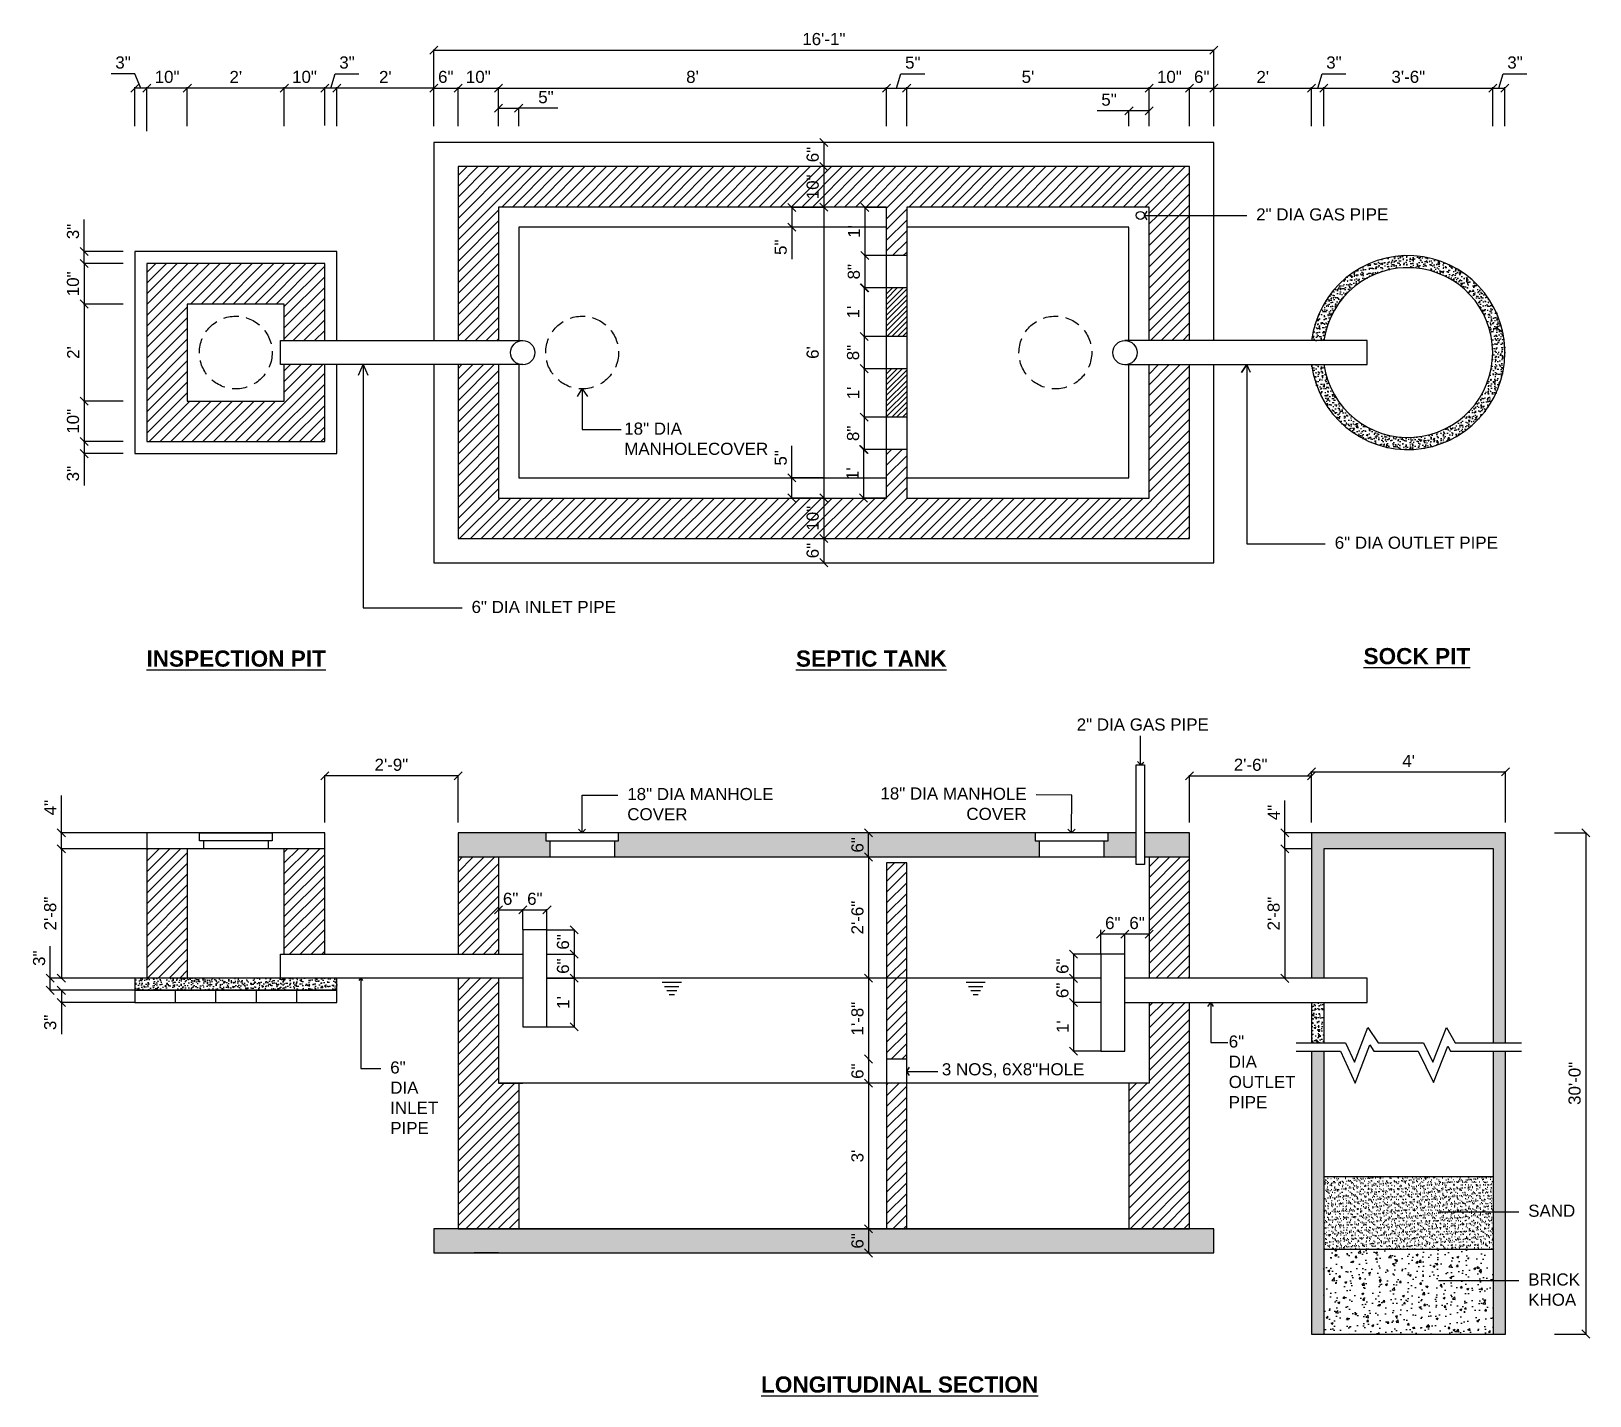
# Model space of a CAD drawing. Header units: inches. Extents: x 599 to 985, y 199 to 536.
import ezdxf

# ---------------------------------------------------------------- set-up
doc = ezdxf.new("R2010")
doc.units = ezdxf.units.IN
doc.header["$MEASUREMENT"] = 0
doc.linetypes.add('HIDDEN', pattern=[0.375, 0.25, -0.125])
for name, color, linetype in [('Cover', 94, 'HIDDEN'), ('Dim', 7, 'Continuous'), ('Hatch', 8, 'Continuous'), ('Inspection Pit', 1, 'Continuous'), ('Pipe', 6, 'Continuous'), ('Septic Tank', 5, 'Continuous'), ('Sock Pit', 3, 'Continuous'), ('Text', 7, 'Continuous')]:
    doc.layers.add(name, color=color, linetype=linetype)
doc.styles.get("Standard").update_dxf_attribs({"font": 'arial.ttf'})
doc.dimstyles.new('AR', dxfattribs={"dimtxt": 3, "dimasz": 2, "dimexe": 0.18, "dimexo": 0.0625, "dimgap": 1.21875, "dimtad": 1, "dimdec": 0, "dimzin": 0, "dimdsep": 46, "dimlunit": 4, "dimtxsty": 'Standard', "dimblk": 'OBLIQUE', "dimcen": 0.09, "dimadec": 0, "dimazin": 0, "dimtfac": 1, "dimtdec": 0, "dimtofl": 0, "dimtmove": 0, "dimatfit": 3, "dimfxl": 1, "dimtolj": 1, "dimtzin": 0, "dimarcsym": 0})
pattern_1 = [(50, (0, -13.0461), (2.1517805, -0.1882564), [0.225, -2.475]), (355, (0, -13.0461), (-0.416254, 2.2565764), [0.18, -1.98]), (100.45144, (0.1793, -13.0618), (1.7355265, 2.06832), [0.1912206, -2.1034263]), (46.1842, (0, -12.4461), (3.201724, -0.496558), [0.3375, -3.7125]), (96.63564, (0.2668, -12.4875), (2.803986, 2.922356), [0.286831, -3.155141]), (351.18416, (0, -12.446), (2.803986, 2.922356), [0.27, -2.97]), (21, (0.3, -12.5961), (1.7907212, -1.2078567), [0.225, -2.475]), (326, (0.3, -12.5961), (0.729946, 2.17545), [0.18, -1.98]), (71.45144, (0.4492, -12.6968), (2.520667, 0.9675935), [0.1912206, -2.1034263]), (37.5, (0, -13.04614), (0.03647957, 0.99868156), [0, -1.956, 0, -2.01, 0, -1.9875]), (7.5, (0, -13.0461), (0.7892086, 1.1832351), [0, -1.146, 0, -1.911, 0, -0.7575]), (327.5, (-0.669, -13.04614), (1.6014673, -0.0676646), [0, -0.75, 0, -2.34, 0, -3.105]), (317.5, (-0.969, -13.0461), (1.7495585, 0.300315), [0, -0.975, 0, -1.554, 0, -2.205])]
pattern_2 = [(45, (0, 8.3748), (-1.3258252, 1.3258252), [])]
pattern_3 = [(50, (0, 8.3748), (2.1517805, -0.1882564), [0.225, -2.475]), (355, (0, 8.3748), (-0.416254, 2.2565764), [0.18, -1.98]), (100.45144, (0.1793, 8.359), (1.7355265, 2.06832), [0.1912206, -2.1034263]), (46.1842, (0, 8.9748), (3.201724, -0.496558), [0.3375, -3.7125]), (96.63564, (0.2668, 8.9334), (2.803986, 2.922356), [0.286831, -3.155141]), (351.18416, (0, 8.9748), (2.803986, 2.922356), [0.27, -2.97]), (21, (0.3, 8.8248), (1.7907212, -1.2078567), [0.225, -2.475]), (326, (0.3, 8.8248), (0.729946, 2.17545), [0.18, -1.98]), (71.45144, (0.4492, 8.724), (2.520667, 0.9675935), [0.1912206, -2.1034263]), (37.5, (0, 8.37475), (0.03647957, 0.99868156), [0, -1.956, 0, -2.01, 0, -1.9875]), (7.5, (0, 8.3748), (0.7892086, 1.1832351), [0, -1.146, 0, -1.911, 0, -0.7575]), (327.5, (-0.669, 8.37475), (1.6014673, -0.0676646), [0, -0.75, 0, -2.34, 0, -3.105]), (317.5, (-0.969, 8.3748), (1.7495585, 0.300315), [0, -0.975, 0, -1.554, 0, -2.205])]

msp = doc.modelspace()

# ---------------------------------------------------------------- texts
at = {"layer": 'Dim', "ltscale": 15, "transparency": 33554687, "char_height": 3, "attachment_point": 1}
for s, width, gutter_width, heights, insert in [('2" DIA GAS PIPE', 40.7136, 1, [10.77], (902.3, 492.56)), ('18" DIA MANHOLECOVER', 34.1931, 1, [10.77], (745.94, 439.56)), ('6" DIA OUTLET PIPE', 40.7136, 1, [10.77], (921.74, 411.33)), ('6" DIA INLET PIPE', 40.7136, 1, [10.77], (708.16, 395.43)), ('2" DIA GAS PIPE', 40.7136, 1, [10.77], (857.89, 366.34)), ('18" DIA MANHOLE COVER', 40.7136, 1, [10.77], (746.69, 349.13)), ('6" DIA OUTLET PIPE', 3, 1, [20.34], (895.51, 287.89)), ('6" DIA INLET PIPE', 5.1826, 0, [18.12], (688.04, 281.48)), ('3 NOS, 6X8"HOLE', 40.7136, 1, [10.77], (824.53, 281.02)), ('SAND', 40.7136, 1, [10.77], (969.61, 246.02)), ('BRICK KHOA', 13.8185, 1, [10.77], (969.61, 229.01))]:
    msp.add_mtext_dynamic_manual_height_columns(s, width=width, gutter_width=gutter_width, heights=heights, dxfattribs=dict(at, insert=insert))
at = {"layer": 'Dim', "ltscale": 15, "transparency": 33554687, "insert": (845.52, 349.17), "char_height": 3, "attachment_point": 3, "rotation": 359.8017}
msp.add_mtext_dynamic_manual_height_columns('18" DIA MANHOLE COVER', width=40.7136, gutter_width=1, heights=[10.77], dxfattribs=at)
at = {"layer": 'Text', "ltscale": 15, "transparency": 33554687, "char_height": 4, "attachment_point": 1}
for s, width, insert in [('{\\fArial|b1|i0|c0|p34;\\LINSPECTION PIT}', 58.1055, (627.72, 383.15)), ('{\\fArial|b1|i0|c0|p34;\\LSEPTIC TANK}', 58.1055, (788.43, 383.15)), ('{\\fArial|b1|i0|c0|p34;\\LSOCK PIT}', 58.1055, (928.86, 383.76)), ('{\\fArial|b1|i0|c0|p34;\\LLONGITUDINAL SECTION}', 121.9907, (779.79, 203.52))]:
    msp.add_mtext_dynamic_manual_height_columns(s, width=width, gutter_width=261.51, heights=[0], dxfattribs=dict(at, insert=insert))

# ---------------------------------------------------------------- blocks, each defined once
blk = doc.blocks.new('_Oblique')
at = {"color": 0, "linetype": 'ByBlock', "lineweight": -2, "transparency": 33554687}
blk.add_line((-0.5, -0.5), (0.5, 0.5), dxfattribs=at)
blk = doc.blocks.new('*D3')
at = {"layer": 'Defpoints', "color": 0, "ltscale": 15, "transparency": 16777216}
for p in [(795.33, 508.88), (795.33, 502.88), (795.33, 502.88)]:
    blk.add_point(p, dxfattribs=at)
at = {"layer": 'Dim', "color": 0, "lineweight": -2, "ltscale": 15, "transparency": 16777216}
for p, q in [((795.33, 508.88), (795.33, 502.88)), ((795.4, 508.88), (795.51, 508.88)), ((795.4, 502.88), (795.51, 502.88))]:
    blk.add_line(p, q, dxfattribs=at)
at = {"layer": 'Dim', "color": 0, "lineweight": -2, "ltscale": 15, "transparency": 16777216, "xscale": 2, "yscale": 2, "zscale": 2}
for p, rotation in [((795.33, 508.88), 90), ((795.33, 502.88), 270)]:
    blk.add_blockref('_Oblique', p, dxfattribs=dict(at, rotation=rotation))
at = {"layer": 'Dim', "color": 0, "ltscale": 15, "transparency": 16777216, "insert": (792.58, 505.88), "char_height": 3, "attachment_point": 5, "rotation": 90}
blk.add_mtext('\\A1;6"', dxfattribs=at)
blk = doc.blocks.new('*D4')
at = {"layer": 'Defpoints', "color": 0, "ltscale": 15, "transparency": 16777216}
for p in [(795.33, 502.88), (795.33, 492.88), (795.33, 492.88)]:
    blk.add_point(p, dxfattribs=at)
at = {"layer": 'Dim', "color": 0, "lineweight": -2, "ltscale": 15, "transparency": 16777216}
for p, q in [((795.33, 502.88), (795.33, 492.88)), ((795.4, 502.88), (795.51, 502.88)), ((795.4, 492.88), (795.51, 492.88))]:
    blk.add_line(p, q, dxfattribs=at)
at = {"layer": 'Dim', "color": 0, "lineweight": -2, "ltscale": 15, "transparency": 16777216, "xscale": 2, "yscale": 2, "zscale": 2}
for p, rotation in [((795.33, 502.88), 90), ((795.33, 492.88), 270)]:
    blk.add_blockref('_Oblique', p, dxfattribs=dict(at, rotation=rotation))
at = {"layer": 'Dim', "color": 0, "ltscale": 15, "transparency": 16777216, "insert": (792.58, 497.88), "char_height": 3, "attachment_point": 5, "rotation": 90}
blk.add_mtext('\\A1;10"', dxfattribs=at)
blk = doc.blocks.new('*D5')
at = {"layer": 'Defpoints', "color": 0, "ltscale": 15, "transparency": 16777216}
for p in [(795.42, 492.79), (787.4, 487.88), (795.42, 487.88)]:
    blk.add_point(p, dxfattribs=at)
at = {"layer": 'Dim', "color": 0, "lineweight": -2, "ltscale": 15, "transparency": 16777216}
for p, q in [((795.36, 492.79), (787.22, 492.79)), ((787.4, 492.79), (787.4, 487.88)), ((795.36, 487.88), (787.22, 487.88)), ((787.4, 487.88), (787.4, 479.99))]:
    blk.add_line(p, q, dxfattribs=at)
at = {"layer": 'Dim', "color": 0, "lineweight": -2, "ltscale": 15, "transparency": 16777216, "xscale": 2, "yscale": 2, "zscale": 2}
for p, rotation in [((787.4, 492.79), 90), ((787.4, 487.88), 270)]:
    blk.add_blockref('_Oblique', p, dxfattribs=dict(at, rotation=rotation))
at = {"layer": 'Dim', "color": 0, "ltscale": 15, "transparency": 16777216, "insert": (784.66, 482.93), "char_height": 3, "attachment_point": 5, "rotation": 90}
blk.add_mtext('\\A1;5"', dxfattribs=at)
blk = doc.blocks.new('*D6')
at = {"layer": 'Defpoints', "color": 0, "ltscale": 15, "transparency": 16777216}
for p in [(795.33, 492.88), (795.33, 420.88), (795.33, 420.88)]:
    blk.add_point(p, dxfattribs=at)
at = {"layer": 'Dim', "color": 0, "lineweight": -2, "ltscale": 15, "transparency": 16777216}
for p, q in [((795.33, 492.88), (795.33, 420.88)), ((795.4, 492.88), (795.51, 492.88)), ((795.4, 420.88), (795.51, 420.88))]:
    blk.add_line(p, q, dxfattribs=at)
at = {"layer": 'Dim', "color": 0, "lineweight": -2, "ltscale": 15, "transparency": 16777216, "xscale": 2, "yscale": 2, "zscale": 2}
for p, rotation in [((795.33, 492.88), 90), ((795.33, 420.88), 270)]:
    blk.add_blockref('_Oblique', p, dxfattribs=dict(at, rotation=rotation))
at = {"layer": 'Dim', "color": 0, "ltscale": 15, "transparency": 16777216, "insert": (792.58, 456.88), "char_height": 3, "attachment_point": 5, "rotation": 90}
blk.add_mtext("\\A1;6'", dxfattribs=at)
blk = doc.blocks.new('*D7')
at = {"layer": 'Defpoints', "color": 0, "ltscale": 15, "transparency": 16777216}
for p in [(787.4, 425.88), (795.33, 425.88), (795.33, 420.88)]:
    blk.add_point(p, dxfattribs=at)
at = {"layer": 'Dim', "color": 0, "lineweight": -2, "ltscale": 15, "transparency": 16777216}
for p, q in [((787.4, 425.88), (787.4, 433.76)), ((795.27, 425.88), (787.22, 425.88)), ((787.4, 420.88), (787.4, 425.88)), ((795.27, 420.88), (787.22, 420.88))]:
    blk.add_line(p, q, dxfattribs=at)
at = {"layer": 'Dim', "color": 0, "lineweight": -2, "ltscale": 15, "transparency": 16777216, "xscale": 2, "yscale": 2, "zscale": 2}
for p, rotation in [((787.4, 425.88), 90), ((787.4, 420.88), 270)]:
    blk.add_blockref('_Oblique', p, dxfattribs=dict(at, rotation=rotation))
at = {"layer": 'Dim', "color": 0, "ltscale": 15, "transparency": 16777216, "insert": (784.66, 430.82), "char_height": 3, "attachment_point": 5, "rotation": 90}
blk.add_mtext('\\A1;5"', dxfattribs=at)
blk = doc.blocks.new('*D8')
at = {"layer": 'Defpoints', "color": 0, "ltscale": 15, "transparency": 16777216}
for p in [(795.33, 420.88), (795.33, 410.88), (795.33, 410.88)]:
    blk.add_point(p, dxfattribs=at)
at = {"layer": 'Dim', "color": 0, "lineweight": -2, "ltscale": 15, "transparency": 16777216}
for p, q in [((795.27, 420.88), (795.15, 420.88)), ((795.33, 420.88), (795.33, 410.88)), ((795.4, 410.88), (795.51, 410.88))]:
    blk.add_line(p, q, dxfattribs=at)
at = {"layer": 'Dim', "color": 0, "lineweight": -2, "ltscale": 15, "transparency": 16777216, "xscale": 2, "yscale": 2, "zscale": 2}
for p, rotation in [((795.33, 420.88), 90), ((795.33, 410.88), 270)]:
    blk.add_blockref('_Oblique', p, dxfattribs=dict(at, rotation=rotation))
at = {"layer": 'Dim', "color": 0, "ltscale": 15, "transparency": 16777216, "insert": (792.58, 415.88), "char_height": 3, "attachment_point": 5, "rotation": 90}
blk.add_mtext('\\A1;10"', dxfattribs=at)
blk = doc.blocks.new('*D9')
at = {"layer": 'Defpoints', "color": 0, "ltscale": 15, "transparency": 16777216}
for p in [(795.33, 410.88), (795.33, 404.88), (795.33, 404.88)]:
    blk.add_point(p, dxfattribs=at)
at = {"layer": 'Dim', "color": 0, "lineweight": -2, "ltscale": 15, "transparency": 16777216}
for p, q in [((795.33, 410.88), (795.33, 404.88)), ((795.4, 410.88), (795.51, 410.88)), ((795.4, 404.88), (795.51, 404.88))]:
    blk.add_line(p, q, dxfattribs=at)
at = {"layer": 'Dim', "color": 0, "lineweight": -2, "ltscale": 15, "transparency": 16777216, "xscale": 2, "yscale": 2, "zscale": 2}
for p, rotation in [((795.33, 410.88), 90), ((795.33, 404.88), 270)]:
    blk.add_blockref('_Oblique', p, dxfattribs=dict(at, rotation=rotation))
at = {"layer": 'Dim', "color": 0, "ltscale": 15, "transparency": 16777216, "insert": (792.58, 407.88), "char_height": 3, "attachment_point": 5, "rotation": 90}
blk.add_mtext('\\A1;6"', dxfattribs=at)
blk = doc.blocks.new('*D10')
at = {"layer": 'Defpoints', "color": 0, "ltscale": 15, "transparency": 16777216}
for p in [(810.83, 492.81), (805.5, 480.88), (810.83, 480.88)]:
    blk.add_point(p, dxfattribs=at)
at = {"layer": 'Dim', "color": 0, "lineweight": -2, "ltscale": 15, "transparency": 16777216}
for p, q in [((810.77, 492.81), (805.32, 492.81)), ((805.5, 492.81), (805.5, 480.88)), ((810.77, 480.88), (805.32, 480.88))]:
    blk.add_line(p, q, dxfattribs=at)
at = {"layer": 'Dim', "color": 0, "lineweight": -2, "ltscale": 15, "transparency": 16777216, "xscale": 2, "yscale": 2, "zscale": 2}
for p, rotation in [((805.5, 492.81), 90), ((805.5, 480.88), 270)]:
    blk.add_blockref('_Oblique', p, dxfattribs=dict(at, rotation=rotation))
at = {"layer": 'Dim', "color": 0, "ltscale": 15, "transparency": 16777216, "insert": (802.78, 486.84), "char_height": 3, "attachment_point": 5, "rotation": 90}
blk.add_mtext("\\A1;1'", dxfattribs=at)
blk = doc.blocks.new('*D11')
at = {"layer": 'Defpoints', "color": 0, "ltscale": 15, "transparency": 16777216}
for p in [(810.83, 480.88), (805.5, 472.88), (810.83, 472.88)]:
    blk.add_point(p, dxfattribs=at)
at = {"layer": 'Dim', "color": 0, "lineweight": -2, "ltscale": 15, "transparency": 16777216}
for p, q in [((810.77, 480.88), (805.32, 480.88)), ((805.5, 480.88), (805.5, 472.88)), ((810.77, 472.88), (805.32, 472.88))]:
    blk.add_line(p, q, dxfattribs=at)
at = {"layer": 'Dim', "color": 0, "lineweight": -2, "ltscale": 15, "transparency": 16777216, "xscale": 2, "yscale": 2, "zscale": 2}
for p, rotation in [((805.5, 480.88), 90), ((805.5, 472.88), 270)]:
    blk.add_blockref('_Oblique', p, dxfattribs=dict(at, rotation=rotation))
at = {"layer": 'Dim', "color": 0, "ltscale": 15, "transparency": 16777216, "insert": (802.75, 476.88), "char_height": 3, "attachment_point": 5, "rotation": 90}
blk.add_mtext('\\A1;8"', dxfattribs=at)
blk = doc.blocks.new('*D12')
at = {"layer": 'Defpoints', "color": 0, "ltscale": 15, "transparency": 16777216}
for p in [(810.83, 472.88), (805.32, 460.88), (810.83, 460.88)]:
    blk.add_point(p, dxfattribs=at)
at = {"layer": 'Dim', "color": 0, "lineweight": -2, "ltscale": 15, "transparency": 16777216}
for p, q in [((810.77, 472.88), (805.14, 472.88)), ((805.32, 472.88), (805.32, 460.88)), ((810.77, 460.88), (805.14, 460.88))]:
    blk.add_line(p, q, dxfattribs=at)
at = {"layer": 'Dim', "color": 0, "lineweight": -2, "ltscale": 15, "transparency": 16777216, "xscale": 2, "yscale": 2, "zscale": 2}
for p, rotation in [((805.32, 472.88), 90), ((805.32, 460.88), 270)]:
    blk.add_blockref('_Oblique', p, dxfattribs=dict(at, rotation=rotation))
at = {"layer": 'Dim', "color": 0, "ltscale": 15, "transparency": 16777216, "insert": (802.6, 466.88), "char_height": 3, "attachment_point": 5, "rotation": 90}
blk.add_mtext("\\A1;1'", dxfattribs=at)
blk = doc.blocks.new('*D13')
at = {"layer": 'Defpoints', "color": 0, "ltscale": 15, "transparency": 16777216}
for p in [(810.83, 460.88), (805.32, 452.88), (810.83, 452.88)]:
    blk.add_point(p, dxfattribs=at)
at = {"layer": 'Dim', "color": 0, "lineweight": -2, "ltscale": 15, "transparency": 16777216}
for p, q in [((810.77, 460.88), (805.14, 460.88)), ((805.32, 460.88), (805.32, 452.88)), ((810.77, 452.88), (805.14, 452.88))]:
    blk.add_line(p, q, dxfattribs=at)
at = {"layer": 'Dim', "color": 0, "lineweight": -2, "ltscale": 15, "transparency": 16777216, "xscale": 2, "yscale": 2, "zscale": 2}
for p, rotation in [((805.32, 460.88), 90), ((805.32, 452.88), 270)]:
    blk.add_blockref('_Oblique', p, dxfattribs=dict(at, rotation=rotation))
at = {"layer": 'Dim', "color": 0, "ltscale": 15, "transparency": 16777216, "insert": (802.57, 456.88), "char_height": 3, "attachment_point": 5, "rotation": 90}
blk.add_mtext('\\A1;8"', dxfattribs=at)
blk = doc.blocks.new('*D14')
at = {"layer": 'Defpoints', "color": 0, "ltscale": 15, "transparency": 16777216}
for p in [(810.83, 452.88), (805.32, 440.88), (810.83, 440.88)]:
    blk.add_point(p, dxfattribs=at)
at = {"layer": 'Dim', "color": 0, "lineweight": -2, "ltscale": 15, "transparency": 16777216}
for p, q in [((810.77, 452.88), (805.14, 452.88)), ((805.32, 452.88), (805.32, 440.88)), ((810.77, 440.88), (805.14, 440.88))]:
    blk.add_line(p, q, dxfattribs=at)
at = {"layer": 'Dim', "color": 0, "lineweight": -2, "ltscale": 15, "transparency": 16777216, "xscale": 2, "yscale": 2, "zscale": 2}
for p, rotation in [((805.32, 452.88), 90), ((805.32, 440.88), 270)]:
    blk.add_blockref('_Oblique', p, dxfattribs=dict(at, rotation=rotation))
at = {"layer": 'Dim', "color": 0, "ltscale": 15, "transparency": 16777216, "insert": (802.6, 446.88), "char_height": 3, "attachment_point": 5, "rotation": 90}
blk.add_mtext("\\A1;1'", dxfattribs=at)
blk = doc.blocks.new('*D15')
at = {"layer": 'Defpoints', "color": 0, "ltscale": 15, "transparency": 16777216}
for p in [(810.83, 440.88), (805.32, 432.88), (810.83, 432.88)]:
    blk.add_point(p, dxfattribs=at)
at = {"layer": 'Dim', "color": 0, "lineweight": -2, "ltscale": 15, "transparency": 16777216}
for p, q in [((810.77, 440.88), (805.14, 440.88)), ((805.32, 440.88), (805.32, 432.88)), ((810.77, 432.88), (805.14, 432.88))]:
    blk.add_line(p, q, dxfattribs=at)
at = {"layer": 'Dim', "color": 0, "lineweight": -2, "ltscale": 15, "transparency": 16777216, "xscale": 2, "yscale": 2, "zscale": 2}
for p, rotation in [((805.32, 440.88), 90), ((805.32, 432.88), 270)]:
    blk.add_blockref('_Oblique', p, dxfattribs=dict(at, rotation=rotation))
at = {"layer": 'Dim', "color": 0, "ltscale": 15, "transparency": 16777216, "insert": (802.57, 436.88), "char_height": 3, "attachment_point": 5, "rotation": 90}
blk.add_mtext('\\A1;8"', dxfattribs=at)
blk = doc.blocks.new('*D16')
at = {"layer": 'Defpoints', "color": 0, "ltscale": 15, "transparency": 16777216}
for p in [(810.83, 432.88), (805.14, 420.88), (810.83, 420.88)]:
    blk.add_point(p, dxfattribs=at)
at = {"layer": 'Dim', "color": 0, "lineweight": -2, "ltscale": 15, "transparency": 16777216}
for p, q in [((810.77, 432.88), (804.96, 432.88)), ((805.14, 432.88), (805.14, 420.88)), ((810.77, 420.88), (804.96, 420.88))]:
    blk.add_line(p, q, dxfattribs=at)
at = {"layer": 'Dim', "color": 0, "lineweight": -2, "ltscale": 15, "transparency": 16777216, "xscale": 2, "yscale": 2, "zscale": 2}
for p, rotation in [((805.14, 432.88), 90), ((805.14, 420.88), 270)]:
    blk.add_blockref('_Oblique', p, dxfattribs=dict(at, rotation=rotation))
at = {"layer": 'Dim', "color": 0, "ltscale": 15, "transparency": 16777216, "insert": (802.42, 426.88), "char_height": 3, "attachment_point": 5, "rotation": 90}
blk.add_mtext("\\A1;1'", dxfattribs=at)
blk = doc.blocks.new('*D17')
at = {"layer": 'Defpoints', "color": 0, "ltscale": 15, "transparency": 16777216}
for p in [(627.83, 338.06), (606.67, 334.06), (627.83, 334.06)]:
    blk.add_point(p, dxfattribs=at)
at = {"layer": 'Dim', "color": 0, "lineweight": -2, "ltscale": 15, "transparency": 16777216}
for p, q in [((606.67, 338.06), (606.67, 347.26)), ((627.77, 338.06), (606.49, 338.06)), ((606.67, 334.06), (606.67, 338.06)), ((627.77, 334.06), (606.49, 334.06))]:
    blk.add_line(p, q, dxfattribs=at)
at = {"layer": 'Dim', "color": 0, "lineweight": -2, "ltscale": 15, "transparency": 16777216, "xscale": 2, "yscale": 2, "zscale": 2}
for p, rotation in [((606.67, 338.06), 90), ((606.67, 334.06), 270)]:
    blk.add_blockref('_Oblique', p, dxfattribs=dict(at, rotation=rotation))
at = {"layer": 'Dim', "color": 0, "ltscale": 15, "transparency": 16777216, "insert": (603.95, 344.26), "char_height": 3, "attachment_point": 5, "rotation": 90}
blk.add_mtext('\\A1;4"', dxfattribs=at)
blk = doc.blocks.new('*D18')
at = {"layer": 'Defpoints', "color": 0, "ltscale": 15, "transparency": 16777216}
for p in [(606.49, 334.06), (606.49, 302.06), (606.67, 302.06)]:
    blk.add_point(p, dxfattribs=at)
at = {"layer": 'Dim', "color": 0, "lineweight": -2, "ltscale": 15, "transparency": 16777216}
for p, q in [((606.55, 334.06), (606.85, 334.06)), ((606.67, 334.06), (606.67, 302.06)), ((606.55, 302.06), (606.85, 302.06))]:
    blk.add_line(p, q, dxfattribs=at)
at = {"layer": 'Dim', "color": 0, "lineweight": -2, "ltscale": 15, "transparency": 16777216, "xscale": 2, "yscale": 2, "zscale": 2}
for p, rotation in [((606.67, 334.06), 90), ((606.67, 302.06), 270)]:
    blk.add_blockref('_Oblique', p, dxfattribs=dict(at, rotation=rotation))
at = {"layer": 'Dim', "color": 0, "ltscale": 15, "transparency": 16777216, "insert": (603.92, 318.06), "char_height": 3, "attachment_point": 5, "rotation": 90}
blk.add_mtext('\\A1;2\'-8"', dxfattribs=at)
blk = doc.blocks.new('*D19')
at = {"layer": 'Defpoints', "color": 0, "ltscale": 15, "transparency": 16777216}
for p in [(624.83, 302.06), (603.92, 299.06), (624.83, 299.06)]:
    blk.add_point(p, dxfattribs=at)
at = {"layer": 'Dim', "color": 0, "lineweight": -2, "ltscale": 15, "transparency": 16777216}
for p, q in [((603.92, 302.06), (603.92, 309.95)), ((624.77, 302.06), (603.74, 302.06)), ((603.92, 299.06), (603.92, 302.06)), ((624.77, 299.06), (603.74, 299.06))]:
    blk.add_line(p, q, dxfattribs=at)
at = {"layer": 'Dim', "color": 0, "lineweight": -2, "ltscale": 15, "transparency": 16777216, "xscale": 2, "yscale": 2, "zscale": 2}
for p, rotation in [((603.92, 302.06), 90), ((603.92, 299.06), 270)]:
    blk.add_blockref('_Oblique', p, dxfattribs=dict(at, rotation=rotation))
at = {"layer": 'Dim', "color": 0, "ltscale": 15, "transparency": 16777216, "insert": (601.17, 307), "char_height": 3, "attachment_point": 5, "rotation": 90}
blk.add_mtext('\\A1;3"', dxfattribs=at)
blk = doc.blocks.new('*D20')
at = {"layer": 'Defpoints', "color": 0, "ltscale": 15, "transparency": 16777216}
for p in [(624.83, 299.06), (606.67, 296.06), (624.83, 296.06)]:
    blk.add_point(p, dxfattribs=at)
at = {"layer": 'Dim', "color": 0, "lineweight": -2, "ltscale": 15, "transparency": 16777216}
for p, q in [((624.77, 299.06), (606.49, 299.06)), ((606.67, 299.06), (606.67, 296.06)), ((624.77, 296.06), (606.49, 296.06)), ((606.67, 296.06), (606.67, 288.18))]:
    blk.add_line(p, q, dxfattribs=at)
at = {"layer": 'Dim', "color": 0, "lineweight": -2, "ltscale": 15, "transparency": 16777216, "xscale": 2, "yscale": 2, "zscale": 2}
for p, rotation in [((606.67, 299.06), 90), ((606.67, 296.06), 270)]:
    blk.add_blockref('_Oblique', p, dxfattribs=dict(at, rotation=rotation))
at = {"layer": 'Dim', "color": 0, "ltscale": 15, "transparency": 16777216, "insert": (603.92, 291.12), "char_height": 3, "attachment_point": 5, "rotation": 90}
blk.add_mtext('\\A1;3"', dxfattribs=at)
blk = doc.blocks.new('*D21')
at = {"layer": 'Defpoints', "color": 0, "ltscale": 15, "transparency": 16777216}
for p in [(714.83, 318.95), (720.83, 318.95), (720.83, 314.03)]:
    blk.add_point(p, dxfattribs=at)
at = {"layer": 'Dim', "color": 0, "lineweight": -2, "ltscale": 15, "transparency": 16777216}
for p, q in [((714.83, 319.02), (714.83, 319.13)), ((714.83, 318.95), (720.83, 318.95)), ((720.83, 314.09), (720.83, 319.13))]:
    blk.add_line(p, q, dxfattribs=at)
at = {"layer": 'Dim', "color": 0, "lineweight": -2, "ltscale": 15, "transparency": 16777216, "xscale": 2, "yscale": 2, "zscale": 2, "rotation": 180}
blk.add_blockref('_Oblique', (714.83, 318.95), dxfattribs=at)
at = {"layer": 'Dim', "color": 0, "lineweight": -2, "ltscale": 15, "transparency": 16777216, "xscale": 2, "yscale": 2, "zscale": 2}
blk.add_blockref('_Oblique', (720.83, 318.95), dxfattribs=at)
at = {"layer": 'Dim', "color": 0, "ltscale": 15, "transparency": 16777216, "insert": (717.83, 321.7), "char_height": 3, "attachment_point": 5}
blk.add_mtext('\\A1;6"', dxfattribs=at)
blk = doc.blocks.new('*D22')
at = {"layer": 'Defpoints', "color": 0, "ltscale": 15, "transparency": 16777216}
for p in [(720.83, 318.95), (726.83, 318.95), (726.83, 314.03)]:
    blk.add_point(p, dxfattribs=at)
at = {"layer": 'Dim', "color": 0, "lineweight": -2, "ltscale": 15, "transparency": 16777216}
for p, q in [((720.83, 319.02), (720.83, 319.13)), ((720.83, 318.95), (726.83, 318.95)), ((726.83, 314.09), (726.83, 319.13))]:
    blk.add_line(p, q, dxfattribs=at)
at = {"layer": 'Dim', "color": 0, "lineweight": -2, "ltscale": 15, "transparency": 16777216, "xscale": 2, "yscale": 2, "zscale": 2, "rotation": 180}
blk.add_blockref('_Oblique', (720.83, 318.95), dxfattribs=at)
at = {"layer": 'Dim', "color": 0, "lineweight": -2, "ltscale": 15, "transparency": 16777216, "xscale": 2, "yscale": 2, "zscale": 2}
blk.add_blockref('_Oblique', (726.83, 318.95), dxfattribs=at)
at = {"layer": 'Dim', "color": 0, "ltscale": 15, "transparency": 16777216, "insert": (723.83, 321.7), "char_height": 3, "attachment_point": 5}
blk.add_mtext('\\A1;6"', dxfattribs=at)
blk = doc.blocks.new('*D23')
at = {"layer": 'Defpoints', "color": 0, "ltscale": 15, "transparency": 16777216}
for p in [(726.83, 314.03), (726.83, 308.03), (733.55, 308.03)]:
    blk.add_point(p, dxfattribs=at)
at = {"layer": 'Dim', "color": 0, "lineweight": -2, "ltscale": 15, "transparency": 16777216}
for p, q in [((726.9, 314.03), (733.73, 314.03)), ((733.55, 314.03), (733.55, 308.03)), ((726.9, 308.03), (733.73, 308.03))]:
    blk.add_line(p, q, dxfattribs=at)
at = {"layer": 'Dim', "color": 0, "lineweight": -2, "ltscale": 15, "transparency": 16777216, "xscale": 2, "yscale": 2, "zscale": 2}
for p, rotation in [((733.55, 314.03), 90), ((733.55, 308.03), 270)]:
    blk.add_blockref('_Oblique', p, dxfattribs=dict(at, rotation=rotation))
at = {"layer": 'Dim', "color": 0, "ltscale": 15, "transparency": 16777216, "insert": (730.8, 311.03), "char_height": 3, "attachment_point": 5, "rotation": 90}
blk.add_mtext('\\A1;6"', dxfattribs=at)
blk = doc.blocks.new('*D24')
at = {"layer": 'Defpoints', "color": 0, "ltscale": 15, "transparency": 16777216}
for p in [(726.83, 308.03), (726.83, 302.06), (733.55, 302.06)]:
    blk.add_point(p, dxfattribs=at)
at = {"layer": 'Dim', "color": 0, "lineweight": -2, "ltscale": 15, "transparency": 16777216}
for p, q in [((726.9, 308.03), (733.73, 308.03)), ((733.55, 308.03), (733.55, 302.06)), ((726.9, 302.06), (733.73, 302.06))]:
    blk.add_line(p, q, dxfattribs=at)
at = {"layer": 'Dim', "color": 0, "lineweight": -2, "ltscale": 15, "transparency": 16777216, "xscale": 2, "yscale": 2, "zscale": 2}
for p, rotation in [((733.55, 308.03), 90), ((733.55, 302.06), 270)]:
    blk.add_blockref('_Oblique', p, dxfattribs=dict(at, rotation=rotation))
at = {"layer": 'Dim', "color": 0, "ltscale": 15, "transparency": 16777216, "insert": (730.8, 305.05), "char_height": 3, "attachment_point": 5, "rotation": 90}
blk.add_mtext('\\A1;6"', dxfattribs=at)
blk = doc.blocks.new('*D25')
at = {"layer": 'Defpoints', "color": 0, "ltscale": 15, "transparency": 16777216}
for p in [(726.83, 302.06), (726.83, 290.03), (733.55, 290.03)]:
    blk.add_point(p, dxfattribs=at)
at = {"layer": 'Dim', "color": 0, "lineweight": -2, "ltscale": 15, "transparency": 16777216}
for p, q in [((726.9, 302.06), (733.73, 302.06)), ((733.55, 302.06), (733.55, 290.03)), ((726.9, 290.03), (733.73, 290.03))]:
    blk.add_line(p, q, dxfattribs=at)
at = {"layer": 'Dim', "color": 0, "lineweight": -2, "ltscale": 15, "transparency": 16777216, "xscale": 2, "yscale": 2, "zscale": 2}
for p, rotation in [((733.55, 302.06), 90), ((733.55, 290.03), 270)]:
    blk.add_blockref('_Oblique', p, dxfattribs=dict(at, rotation=rotation))
at = {"layer": 'Dim', "color": 0, "ltscale": 15, "transparency": 16777216, "insert": (730.82, 296.05), "char_height": 3, "attachment_point": 5, "rotation": 90}
blk.add_mtext("\\A1;1'", dxfattribs=at)
blk = doc.blocks.new('*D26')
at = {"layer": 'Defpoints', "color": 0, "ltscale": 15, "transparency": 16777216}
for p in [(806.4, 332.06), (806.4, 302.06), (806.4, 302.06)]:
    blk.add_point(p, dxfattribs=at)
at = {"layer": 'Dim', "color": 0, "lineweight": -2, "ltscale": 15, "transparency": 16777216}
for p, q in [((806.4, 332.06), (806.4, 302.06)), ((806.47, 332.06), (806.58, 332.06)), ((806.47, 302.06), (806.58, 302.06))]:
    blk.add_line(p, q, dxfattribs=at)
at = {"layer": 'Dim', "color": 0, "lineweight": -2, "ltscale": 15, "transparency": 16777216, "xscale": 2, "yscale": 2, "zscale": 2}
for p, rotation in [((806.4, 332.06), 90), ((806.4, 302.06), 270)]:
    blk.add_blockref('_Oblique', p, dxfattribs=dict(at, rotation=rotation))
at = {"layer": 'Dim', "color": 0, "ltscale": 15, "transparency": 16777216, "insert": (803.65, 317.06), "char_height": 3, "attachment_point": 5, "rotation": 90}
blk.add_mtext('\\A1;2\'-6"', dxfattribs=at)
blk = doc.blocks.new('*D27')
at = {"layer": 'Defpoints', "color": 0, "ltscale": 15, "transparency": 16777216}
for p in [(806.58, 302.06), (806.4, 282.06), (806.58, 282.06)]:
    blk.add_point(p, dxfattribs=at)
at = {"layer": 'Dim', "color": 0, "lineweight": -2, "ltscale": 15, "transparency": 16777216}
for p, q in [((806.52, 302.06), (806.22, 302.06)), ((806.4, 302.06), (806.4, 282.06)), ((806.52, 282.06), (806.22, 282.06))]:
    blk.add_line(p, q, dxfattribs=at)
at = {"layer": 'Dim', "color": 0, "lineweight": -2, "ltscale": 15, "transparency": 16777216, "xscale": 2, "yscale": 2, "zscale": 2}
for p, rotation in [((806.4, 302.06), 90), ((806.4, 282.06), 270)]:
    blk.add_blockref('_Oblique', p, dxfattribs=dict(at, rotation=rotation))
at = {"layer": 'Dim', "color": 0, "ltscale": 15, "transparency": 16777216, "insert": (803.65, 292.06), "char_height": 3, "attachment_point": 5, "rotation": 90}
blk.add_mtext('\\A1;1\'-8"', dxfattribs=at)
blk = doc.blocks.new('*D28')
at = {"layer": 'Defpoints', "color": 0, "ltscale": 15, "transparency": 16777216}
for p in [(806.4, 282.06), (806.4, 276.06), (806.4, 276.06)]:
    blk.add_point(p, dxfattribs=at)
at = {"layer": 'Dim', "color": 0, "lineweight": -2, "ltscale": 15, "transparency": 16777216}
for p, q in [((806.4, 282.06), (806.4, 276.06)), ((806.47, 282.06), (806.58, 282.06)), ((806.47, 276.06), (806.58, 276.06))]:
    blk.add_line(p, q, dxfattribs=at)
at = {"layer": 'Dim', "color": 0, "lineweight": -2, "ltscale": 15, "transparency": 16777216, "xscale": 2, "yscale": 2, "zscale": 2}
for p, rotation in [((806.4, 282.06), 90), ((806.4, 276.06), 270)]:
    blk.add_blockref('_Oblique', p, dxfattribs=dict(at, rotation=rotation))
at = {"layer": 'Dim', "color": 0, "ltscale": 15, "transparency": 16777216, "insert": (803.65, 279.06), "char_height": 3, "attachment_point": 5, "rotation": 90}
blk.add_mtext('\\A1;6"', dxfattribs=at)
blk = doc.blocks.new('*D29')
at = {"layer": 'Defpoints', "color": 0, "ltscale": 15, "transparency": 16777216}
for p in [(806.4, 276.06), (806.4, 240.06), (806.4, 240.06)]:
    blk.add_point(p, dxfattribs=at)
at = {"layer": 'Dim', "color": 0, "lineweight": -2, "ltscale": 15, "transparency": 16777216}
for p, q in [((806.4, 276.06), (806.4, 240.06)), ((806.47, 276.06), (806.58, 276.06)), ((806.47, 240.06), (806.58, 240.06))]:
    blk.add_line(p, q, dxfattribs=at)
at = {"layer": 'Dim', "color": 0, "lineweight": -2, "ltscale": 15, "transparency": 16777216, "xscale": 2, "yscale": 2, "zscale": 2}
for p, rotation in [((806.4, 276.06), 90), ((806.4, 240.06), 270)]:
    blk.add_blockref('_Oblique', p, dxfattribs=dict(at, rotation=rotation))
at = {"layer": 'Dim', "color": 0, "ltscale": 15, "transparency": 16777216, "insert": (803.65, 258.06), "char_height": 3, "attachment_point": 5, "rotation": 90}
blk.add_mtext("\\A1;3'", dxfattribs=at)
blk = doc.blocks.new('*D30')
at = {"layer": 'Defpoints', "color": 0, "ltscale": 15, "transparency": 16777216}
for p in [(806.4, 240.06), (806.4, 234.06), (806.4, 234.06)]:
    blk.add_point(p, dxfattribs=at)
at = {"layer": 'Dim', "color": 0, "lineweight": -2, "ltscale": 15, "transparency": 16777216}
for p, q in [((806.4, 240.06), (806.4, 234.06)), ((806.47, 240.06), (806.58, 240.06)), ((806.47, 234.06), (806.58, 234.06))]:
    blk.add_line(p, q, dxfattribs=at)
at = {"layer": 'Dim', "color": 0, "lineweight": -2, "ltscale": 15, "transparency": 16777216, "xscale": 2, "yscale": 2, "zscale": 2}
for p, rotation in [((806.4, 240.06), 90), ((806.4, 234.06), 270)]:
    blk.add_blockref('_Oblique', p, dxfattribs=dict(at, rotation=rotation))
at = {"layer": 'Dim', "color": 0, "ltscale": 15, "transparency": 16777216, "insert": (803.65, 237.06), "char_height": 3, "attachment_point": 5, "rotation": 90}
blk.add_mtext('\\A1;6"', dxfattribs=at)
blk = doc.blocks.new('*D31')
at = {"layer": 'Defpoints', "color": 0, "ltscale": 15, "transparency": 16777216}
for p in [(869.83, 312.95), (875.83, 312.95), (869.83, 308.03)]:
    blk.add_point(p, dxfattribs=at)
at = {"layer": 'Dim', "color": 0, "lineweight": -2, "ltscale": 15, "transparency": 16777216}
for p, q in [((869.83, 308.09), (869.83, 313.13)), ((875.83, 312.95), (869.83, 312.95)), ((875.83, 313.02), (875.83, 313.13))]:
    blk.add_line(p, q, dxfattribs=at)
at = {"layer": 'Dim', "color": 0, "lineweight": -2, "ltscale": 15, "transparency": 16777216, "xscale": 2, "yscale": 2, "zscale": 2, "rotation": 180}
blk.add_blockref('_Oblique', (869.83, 312.95), dxfattribs=at)
at = {"layer": 'Dim', "color": 0, "lineweight": -2, "ltscale": 15, "transparency": 16777216, "xscale": 2, "yscale": 2, "zscale": 2}
blk.add_blockref('_Oblique', (875.83, 312.95), dxfattribs=at)
at = {"layer": 'Dim', "color": 0, "ltscale": 15, "transparency": 16777216, "insert": (872.83, 315.7), "char_height": 3, "attachment_point": 5}
blk.add_mtext('\\A1;6"', dxfattribs=at)
blk = doc.blocks.new('*D32')
at = {"layer": 'Defpoints', "color": 0, "ltscale": 15, "transparency": 16777216}
for p in [(863.83, 312.95), (869.83, 312.95), (863.83, 308.03)]:
    blk.add_point(p, dxfattribs=at)
at = {"layer": 'Dim', "color": 0, "lineweight": -2, "ltscale": 15, "transparency": 16777216}
for p, q in [((863.83, 308.09), (863.83, 313.13)), ((869.83, 312.95), (863.83, 312.95)), ((869.83, 313.02), (869.83, 313.13))]:
    blk.add_line(p, q, dxfattribs=at)
at = {"layer": 'Dim', "color": 0, "lineweight": -2, "ltscale": 15, "transparency": 16777216, "xscale": 2, "yscale": 2, "zscale": 2, "rotation": 180}
blk.add_blockref('_Oblique', (863.83, 312.95), dxfattribs=at)
at = {"layer": 'Dim', "color": 0, "lineweight": -2, "ltscale": 15, "transparency": 16777216, "xscale": 2, "yscale": 2, "zscale": 2}
blk.add_blockref('_Oblique', (869.83, 312.95), dxfattribs=at)
at = {"layer": 'Dim', "color": 0, "ltscale": 15, "transparency": 16777216, "insert": (866.83, 315.7), "char_height": 3, "attachment_point": 5}
blk.add_mtext('\\A1;6"', dxfattribs=at)
blk = doc.blocks.new('*D33')
at = {"layer": 'Defpoints', "color": 0, "ltscale": 15, "transparency": 16777216}
for p in [(863.83, 308.03), (857.12, 302.03), (863.83, 302.03)]:
    blk.add_point(p, dxfattribs=at)
at = {"layer": 'Dim', "color": 0, "lineweight": -2, "ltscale": 15, "transparency": 16777216}
for p, q in [((863.77, 308.03), (856.94, 308.03)), ((857.12, 308.03), (857.12, 302.03)), ((863.77, 302.03), (856.94, 302.03))]:
    blk.add_line(p, q, dxfattribs=at)
at = {"layer": 'Dim', "color": 0, "lineweight": -2, "ltscale": 15, "transparency": 16777216, "xscale": 2, "yscale": 2, "zscale": 2}
for p, rotation in [((857.12, 308.03), 90), ((857.12, 302.03), 270)]:
    blk.add_blockref('_Oblique', p, dxfattribs=dict(at, rotation=rotation))
at = {"layer": 'Dim', "color": 0, "ltscale": 15, "transparency": 16777216, "insert": (854.37, 305.03), "char_height": 3, "attachment_point": 5, "rotation": 90}
blk.add_mtext('\\A1;6"', dxfattribs=at)
blk = doc.blocks.new('*D34')
at = {"layer": 'Defpoints', "color": 0, "ltscale": 15, "transparency": 16777216}
for p in [(863.83, 302.03), (857.12, 296.06), (863.83, 296.06)]:
    blk.add_point(p, dxfattribs=at)
at = {"layer": 'Dim', "color": 0, "lineweight": -2, "ltscale": 15, "transparency": 16777216}
for p, q in [((863.77, 302.03), (856.94, 302.03)), ((857.12, 302.03), (857.12, 296.06)), ((863.77, 296.06), (856.94, 296.06))]:
    blk.add_line(p, q, dxfattribs=at)
at = {"layer": 'Dim', "color": 0, "lineweight": -2, "ltscale": 15, "transparency": 16777216, "xscale": 2, "yscale": 2, "zscale": 2}
for p, rotation in [((857.12, 302.03), 90), ((857.12, 296.06), 270)]:
    blk.add_blockref('_Oblique', p, dxfattribs=dict(at, rotation=rotation))
at = {"layer": 'Dim', "color": 0, "ltscale": 15, "transparency": 16777216, "insert": (854.37, 299.05), "char_height": 3, "attachment_point": 5, "rotation": 90}
blk.add_mtext('\\A1;6"', dxfattribs=at)
blk = doc.blocks.new('*D35')
at = {"layer": 'Defpoints', "color": 0, "ltscale": 15, "transparency": 16777216}
for p in [(863.83, 296.06), (857.12, 284.03), (863.83, 284.03)]:
    blk.add_point(p, dxfattribs=at)
at = {"layer": 'Dim', "color": 0, "lineweight": -2, "ltscale": 15, "transparency": 16777216}
for p, q in [((863.77, 296.06), (856.94, 296.06)), ((857.12, 296.06), (857.12, 284.03)), ((863.77, 284.03), (856.94, 284.03))]:
    blk.add_line(p, q, dxfattribs=at)
at = {"layer": 'Dim', "color": 0, "lineweight": -2, "ltscale": 15, "transparency": 16777216, "xscale": 2, "yscale": 2, "zscale": 2}
for p, rotation in [((857.12, 296.06), 90), ((857.12, 284.03), 270)]:
    blk.add_blockref('_Oblique', p, dxfattribs=dict(at, rotation=rotation))
at = {"layer": 'Dim', "color": 0, "ltscale": 15, "transparency": 16777216, "insert": (854.4, 290.05), "char_height": 3, "attachment_point": 5, "rotation": 90}
blk.add_mtext("\\A1;1'", dxfattribs=at)
blk = doc.blocks.new('*D36')
at = {"layer": 'Defpoints', "color": 0, "ltscale": 15, "transparency": 16777216}
for p in [(916.02, 352.11), (885.83, 340.51), (916.02, 340.51)]:
    blk.add_point(p, dxfattribs=at)
at = {"layer": 'Dim', "color": 0, "lineweight": -2, "ltscale": 15, "transparency": 16777216}
for p, q in [((885.83, 340.58), (885.83, 352.29)), ((885.83, 352.11), (916.02, 352.11)), ((916.02, 340.58), (916.02, 352.29))]:
    blk.add_line(p, q, dxfattribs=at)
at = {"layer": 'Dim', "color": 0, "lineweight": -2, "ltscale": 15, "transparency": 16777216, "xscale": 2, "yscale": 2, "zscale": 2, "rotation": 180}
blk.add_blockref('_Oblique', (885.83, 352.11), dxfattribs=at)
at = {"layer": 'Dim', "color": 0, "lineweight": -2, "ltscale": 15, "transparency": 16777216, "xscale": 2, "yscale": 2, "zscale": 2}
blk.add_blockref('_Oblique', (916.02, 352.11), dxfattribs=at)
at = {"layer": 'Dim', "color": 0, "ltscale": 15, "transparency": 16777216, "insert": (900.93, 354.86), "char_height": 3, "attachment_point": 5}
blk.add_mtext('\\A1;2\'-6"', dxfattribs=at)
blk = doc.blocks.new('*D37')
at = {"layer": 'Defpoints', "color": 0, "ltscale": 15, "transparency": 16777216}
for p in [(916.02, 338.06), (909.38, 334.06), (916.02, 334.06)]:
    blk.add_point(p, dxfattribs=at)
at = {"layer": 'Dim', "color": 0, "lineweight": -2, "ltscale": 15, "transparency": 16777216}
for p, q in [((909.38, 338.06), (909.38, 346.07)), ((915.96, 338.06), (909.2, 338.06)), ((909.38, 334.06), (909.38, 338.06)), ((915.96, 334.06), (909.2, 334.06))]:
    blk.add_line(p, q, dxfattribs=at)
at = {"layer": 'Dim', "color": 0, "lineweight": -2, "ltscale": 15, "transparency": 16777216, "xscale": 2, "yscale": 2, "zscale": 2}
for p, rotation in [((909.38, 338.06), 90), ((909.38, 334.06), 270)]:
    blk.add_blockref('_Oblique', p, dxfattribs=dict(at, rotation=rotation))
at = {"layer": 'Dim', "color": 0, "ltscale": 15, "transparency": 16777216, "insert": (906.66, 343.07), "char_height": 3, "attachment_point": 5, "rotation": 90}
blk.add_mtext('\\A1;4"', dxfattribs=at)
blk = doc.blocks.new('*D38')
at = {"layer": 'Defpoints', "color": 0, "ltscale": 15, "transparency": 16777216}
for p in [(909.38, 334.06), (909.38, 302.03), (909.38, 302.03)]:
    blk.add_point(p, dxfattribs=at)
at = {"layer": 'Dim', "color": 0, "lineweight": -2, "ltscale": 15, "transparency": 16777216}
for p, q in [((909.38, 334.06), (909.38, 302.03)), ((909.44, 334.06), (909.56, 334.06)), ((909.44, 302.03), (909.56, 302.03))]:
    blk.add_line(p, q, dxfattribs=at)
at = {"layer": 'Dim', "color": 0, "lineweight": -2, "ltscale": 15, "transparency": 16777216, "xscale": 2, "yscale": 2, "zscale": 2}
for p, rotation in [((909.38, 334.06), 90), ((909.38, 302.03), 270)]:
    blk.add_blockref('_Oblique', p, dxfattribs=dict(at, rotation=rotation))
at = {"layer": 'Dim', "color": 0, "ltscale": 15, "transparency": 16777216, "insert": (906.63, 318.05), "char_height": 3, "attachment_point": 5, "rotation": 90}
blk.add_mtext('\\A1;2\'-8"', dxfattribs=at)
blk = doc.blocks.new('*D39')
at = {"layer": 'Defpoints', "color": 0, "ltscale": 15, "transparency": 16777216}
for p in [(976.09, 338.06), (976.09, 214.01), (983.86, 214.01)]:
    blk.add_point(p, dxfattribs=at)
at = {"layer": 'Dim', "color": 0, "lineweight": -2, "ltscale": 15, "transparency": 16777216}
for p, q in [((976.15, 338.06), (984.04, 338.06)), ((983.86, 338.06), (983.86, 214.01)), ((976.15, 214.01), (984.04, 214.01))]:
    blk.add_line(p, q, dxfattribs=at)
at = {"layer": 'Dim', "color": 0, "lineweight": -2, "ltscale": 15, "transparency": 16777216, "xscale": 2, "yscale": 2, "zscale": 2}
for p, rotation in [((983.86, 338.06), 90), ((983.86, 214.01), 270)]:
    blk.add_blockref('_Oblique', p, dxfattribs=dict(at, rotation=rotation))
at = {"layer": 'Dim', "color": 0, "ltscale": 15, "transparency": 16777216, "insert": (981.1, 276.04), "char_height": 3, "attachment_point": 5, "rotation": 90}
blk.add_mtext('\\A1;30\'-0"', dxfattribs=at)
blk = doc.blocks.new('*D40')
at = {"layer": 'Defpoints', "color": 0, "ltscale": 15, "transparency": 16777216}
for p in [(671.83, 352.11), (671.83, 340.51), (704.83, 340.51)]:
    blk.add_point(p, dxfattribs=at)
at = {"layer": 'Dim', "color": 0, "lineweight": -2, "ltscale": 15, "transparency": 16777216}
for p, q in [((671.83, 340.58), (671.83, 352.29)), ((704.83, 352.11), (671.83, 352.11)), ((704.83, 340.58), (704.83, 352.29))]:
    blk.add_line(p, q, dxfattribs=at)
at = {"layer": 'Dim', "color": 0, "lineweight": -2, "ltscale": 15, "transparency": 16777216, "xscale": 2, "yscale": 2, "zscale": 2, "rotation": 180}
blk.add_blockref('_Oblique', (671.83, 352.11), dxfattribs=at)
at = {"layer": 'Dim', "color": 0, "lineweight": -2, "ltscale": 15, "transparency": 16777216, "xscale": 2, "yscale": 2, "zscale": 2}
blk.add_blockref('_Oblique', (704.83, 352.11), dxfattribs=at)
at = {"layer": 'Dim', "color": 0, "ltscale": 15, "transparency": 16777216, "insert": (688.33, 354.86), "char_height": 3, "attachment_point": 5}
blk.add_mtext('\\A1;2\'-9"', dxfattribs=at)
blk = doc.blocks.new('*D41')
at = {"layer": 'Defpoints', "color": 0, "ltscale": 15, "transparency": 16777216}
for p in [(612.31, 478.89), (622.04, 481.89), (622.04, 478.89)]:
    blk.add_point(p, dxfattribs=at)
at = {"layer": 'Dim', "color": 0, "lineweight": -2, "ltscale": 15, "transparency": 16777216}
for p, q in [((612.31, 481.89), (612.31, 489.78)), ((621.98, 481.89), (612.13, 481.89)), ((621.98, 478.89), (612.13, 478.89)), ((612.31, 478.89), (612.31, 481.89))]:
    blk.add_line(p, q, dxfattribs=at)
at = {"layer": 'Dim', "color": 0, "lineweight": -2, "ltscale": 15, "transparency": 16777216, "xscale": 2, "yscale": 2, "zscale": 2}
for p, rotation in [((612.31, 481.89), 90), ((612.31, 478.89), 270)]:
    blk.add_blockref('_Oblique', p, dxfattribs=dict(at, rotation=rotation))
at = {"layer": 'Dim', "color": 0, "ltscale": 15, "transparency": 16777216, "insert": (609.56, 486.84), "char_height": 3, "attachment_point": 5, "rotation": 90}
blk.add_mtext('\\A1;3"', dxfattribs=at)
blk = doc.blocks.new('*D42')
at = {"layer": 'Defpoints', "color": 0, "ltscale": 15, "transparency": 16777216}
for p in [(622.04, 478.89), (612.31, 468.89), (622.04, 468.89)]:
    blk.add_point(p, dxfattribs=at)
at = {"layer": 'Dim', "color": 0, "lineweight": -2, "ltscale": 15, "transparency": 16777216}
for p, q in [((621.98, 478.89), (612.13, 478.89)), ((612.31, 478.89), (612.31, 468.89)), ((621.98, 468.89), (612.13, 468.89))]:
    blk.add_line(p, q, dxfattribs=at)
at = {"layer": 'Dim', "color": 0, "lineweight": -2, "ltscale": 15, "transparency": 16777216, "xscale": 2, "yscale": 2, "zscale": 2}
for p, rotation in [((612.31, 478.89), 90), ((612.31, 468.89), 270)]:
    blk.add_blockref('_Oblique', p, dxfattribs=dict(at, rotation=rotation))
at = {"layer": 'Dim', "color": 0, "ltscale": 15, "transparency": 16777216, "insert": (609.56, 473.89), "char_height": 3, "attachment_point": 5, "rotation": 90}
blk.add_mtext('\\A1;10"', dxfattribs=at)
blk = doc.blocks.new('*D43')
at = {"layer": 'Defpoints', "color": 0, "ltscale": 15, "transparency": 16777216}
for p in [(622.04, 468.89), (612.31, 444.86), (622.04, 444.86)]:
    blk.add_point(p, dxfattribs=at)
at = {"layer": 'Dim', "color": 0, "lineweight": -2, "ltscale": 15, "transparency": 16777216}
for p, q in [((621.98, 468.89), (612.13, 468.89)), ((612.31, 468.89), (612.31, 444.86)), ((621.98, 444.86), (612.13, 444.86))]:
    blk.add_line(p, q, dxfattribs=at)
at = {"layer": 'Dim', "color": 0, "lineweight": -2, "ltscale": 15, "transparency": 16777216, "xscale": 2, "yscale": 2, "zscale": 2}
for p, rotation in [((612.31, 468.89), 90), ((612.31, 444.86), 270)]:
    blk.add_blockref('_Oblique', p, dxfattribs=dict(at, rotation=rotation))
at = {"layer": 'Dim', "color": 0, "ltscale": 15, "transparency": 16777216, "insert": (609.59, 456.88), "char_height": 3, "attachment_point": 5, "rotation": 90}
blk.add_mtext("\\A1;2'", dxfattribs=at)
blk = doc.blocks.new('*D44')
at = {"layer": 'Defpoints', "color": 0, "ltscale": 15, "transparency": 16777216}
for p in [(622.04, 444.86), (612.31, 434.86), (622.04, 434.86)]:
    blk.add_point(p, dxfattribs=at)
at = {"layer": 'Dim', "color": 0, "lineweight": -2, "ltscale": 15, "transparency": 16777216}
for p, q in [((621.98, 444.86), (612.13, 444.86)), ((612.31, 444.86), (612.31, 434.86)), ((621.98, 434.86), (612.13, 434.86))]:
    blk.add_line(p, q, dxfattribs=at)
at = {"layer": 'Dim', "color": 0, "lineweight": -2, "ltscale": 15, "transparency": 16777216, "xscale": 2, "yscale": 2, "zscale": 2}
for p, rotation in [((612.31, 444.86), 90), ((612.31, 434.86), 270)]:
    blk.add_blockref('_Oblique', p, dxfattribs=dict(at, rotation=rotation))
at = {"layer": 'Dim', "color": 0, "ltscale": 15, "transparency": 16777216, "insert": (609.56, 439.86), "char_height": 3, "attachment_point": 5, "rotation": 90}
blk.add_mtext('\\A1;10"', dxfattribs=at)
blk = doc.blocks.new('*D45')
at = {"layer": 'Defpoints', "color": 0, "ltscale": 15, "transparency": 16777216}
for p in [(622.04, 434.86), (612.31, 431.86), (622.04, 431.86)]:
    blk.add_point(p, dxfattribs=at)
at = {"layer": 'Dim', "color": 0, "lineweight": -2, "ltscale": 15, "transparency": 16777216}
for p, q in [((621.98, 434.86), (612.13, 434.86)), ((612.31, 434.86), (612.31, 431.86)), ((621.98, 431.86), (612.13, 431.86)), ((612.31, 431.86), (612.31, 423.98))]:
    blk.add_line(p, q, dxfattribs=at)
at = {"layer": 'Dim', "color": 0, "lineweight": -2, "ltscale": 15, "transparency": 16777216, "xscale": 2, "yscale": 2, "zscale": 2}
for p, rotation in [((612.31, 434.86), 90), ((612.31, 431.86), 270)]:
    blk.add_blockref('_Oblique', p, dxfattribs=dict(at, rotation=rotation))
at = {"layer": 'Dim', "color": 0, "ltscale": 15, "transparency": 16777216, "insert": (609.56, 426.92), "char_height": 3, "attachment_point": 5, "rotation": 90}
blk.add_mtext('\\A1;3"', dxfattribs=at)
blk = doc.blocks.new('*D46')
at = {"layer": 'Defpoints', "color": 0, "ltscale": 15, "transparency": 16777216}
for p in [(964.02, 353.11), (916.02, 340.51), (964.02, 340.51)]:
    blk.add_point(p, dxfattribs=at)
at = {"layer": 'Dim', "color": 0, "lineweight": -2, "ltscale": 15, "transparency": 16777216}
for p, q in [((916.02, 340.58), (916.02, 353.29)), ((916.02, 353.11), (964.02, 353.11)), ((964.02, 340.58), (964.02, 353.29))]:
    blk.add_line(p, q, dxfattribs=at)
at = {"layer": 'Dim', "color": 0, "lineweight": -2, "ltscale": 15, "transparency": 16777216, "xscale": 2, "yscale": 2, "zscale": 2, "rotation": 180}
blk.add_blockref('_Oblique', (916.02, 353.11), dxfattribs=at)
at = {"layer": 'Dim', "color": 0, "lineweight": -2, "ltscale": 15, "transparency": 16777216, "xscale": 2, "yscale": 2, "zscale": 2}
blk.add_blockref('_Oblique', (964.02, 353.11), dxfattribs=at)
at = {"layer": 'Dim', "color": 0, "ltscale": 15, "transparency": 16777216, "insert": (940.02, 355.83), "char_height": 3, "attachment_point": 5}
blk.add_mtext("\\A1;4'", dxfattribs=at)
blk = doc.blocks.new('*D47')
at = {"layer": 'Defpoints', "color": 0, "ltscale": 15, "transparency": 16777216}
for p in [(806.4, 338.06), (806.4, 338.06), (806.4, 332.06)]:
    blk.add_point(p, dxfattribs=at)
at = {"layer": 'Dim', "color": 0, "lineweight": -2, "ltscale": 15, "transparency": 16777216}
for p, q in [((806.4, 332.06), (806.4, 338.06)), ((806.47, 338.06), (806.58, 338.06)), ((806.47, 332.06), (806.58, 332.06))]:
    blk.add_line(p, q, dxfattribs=at)
at = {"layer": 'Dim', "color": 0, "lineweight": -2, "ltscale": 15, "transparency": 16777216, "xscale": 2, "yscale": 2, "zscale": 2}
for p, rotation in [((806.4, 338.06), 90), ((806.4, 332.06), 270)]:
    blk.add_blockref('_Oblique', p, dxfattribs=dict(at, rotation=rotation))
at = {"layer": 'Dim', "color": 0, "ltscale": 15, "transparency": 16777216, "insert": (803.65, 335.06), "char_height": 3, "attachment_point": 5, "rotation": 90}
blk.add_mtext('\\A1;6"', dxfattribs=at)
blk = doc.blocks.new('*D48')
at = {"layer": 'Defpoints', "color": 0, "ltscale": 15, "transparency": 16777216}
for p in [(704.83, 522.33), (698.83, 512.82), (704.83, 512.82)]:
    blk.add_point(p, dxfattribs=at)
at = {"layer": 'Text', "color": 0, "lineweight": -2, "ltscale": 15, "transparency": 16777216}
for p, q in [((698.83, 512.88), (698.83, 522.51)), ((698.83, 522.33), (704.83, 522.33)), ((704.83, 512.88), (704.83, 522.51))]:
    blk.add_line(p, q, dxfattribs=at)
at = {"layer": 'Text', "color": 0, "lineweight": -2, "ltscale": 15, "transparency": 16777216, "xscale": 2, "yscale": 2, "zscale": 2, "rotation": 180}
blk.add_blockref('_Oblique', (698.83, 522.33), dxfattribs=at)
at = {"layer": 'Text', "color": 0, "lineweight": -2, "ltscale": 15, "transparency": 16777216, "xscale": 2, "yscale": 2, "zscale": 2}
blk.add_blockref('_Oblique', (704.83, 522.33), dxfattribs=at)
at = {"layer": 'Text', "color": 0, "ltscale": 15, "transparency": 16777216, "insert": (701.79, 525.08), "char_height": 3, "attachment_point": 5}
blk.add_mtext('\\A1;6"', dxfattribs=at)
blk = doc.blocks.new('*D49')
at = {"layer": 'Defpoints', "color": 0, "ltscale": 15, "transparency": 16777216}
for p in [(714.83, 522.33), (704.83, 512.82), (714.83, 512.82)]:
    blk.add_point(p, dxfattribs=at)
at = {"layer": 'Text', "color": 0, "lineweight": -2, "ltscale": 15, "transparency": 16777216}
for p, q in [((704.83, 512.88), (704.83, 522.51)), ((704.83, 522.33), (714.83, 522.33)), ((714.83, 512.88), (714.83, 522.51))]:
    blk.add_line(p, q, dxfattribs=at)
at = {"layer": 'Text', "color": 0, "lineweight": -2, "ltscale": 15, "transparency": 16777216, "xscale": 2, "yscale": 2, "zscale": 2, "rotation": 180}
blk.add_blockref('_Oblique', (704.83, 522.33), dxfattribs=at)
at = {"layer": 'Text', "color": 0, "lineweight": -2, "ltscale": 15, "transparency": 16777216, "xscale": 2, "yscale": 2, "zscale": 2}
blk.add_blockref('_Oblique', (714.83, 522.33), dxfattribs=at)
at = {"layer": 'Text', "color": 0, "ltscale": 15, "transparency": 16777216, "insert": (709.83, 525.08), "char_height": 3, "attachment_point": 5}
blk.add_mtext('\\A1;10"', dxfattribs=at)
blk = doc.blocks.new('*D50')
at = {"layer": 'Defpoints', "color": 0, "ltscale": 15, "transparency": 16777216}
for p in [(719.83, 517.32), (714.83, 512.82), (719.83, 512.82)]:
    blk.add_point(p, dxfattribs=at)
at = {"layer": 'Text', "color": 0, "lineweight": -2, "ltscale": 15, "transparency": 16777216}
for p, q in [((714.83, 512.88), (714.83, 517.5)), ((714.83, 517.32), (719.83, 517.32)), ((719.83, 512.88), (719.83, 517.5)), ((729.51, 517.32), (719.83, 517.32))]:
    blk.add_line(p, q, dxfattribs=at)
at = {"layer": 'Text', "color": 0, "lineweight": -2, "ltscale": 15, "transparency": 16777216, "xscale": 2, "yscale": 2, "zscale": 2, "rotation": 180}
blk.add_blockref('_Oblique', (714.83, 517.32), dxfattribs=at)
at = {"layer": 'Text', "color": 0, "lineweight": -2, "ltscale": 15, "transparency": 16777216, "xscale": 2, "yscale": 2, "zscale": 2}
blk.add_blockref('_Oblique', (719.83, 517.32), dxfattribs=at)
at = {"layer": 'Text', "color": 0, "ltscale": 15, "transparency": 16777216, "insert": (726.57, 520.06), "char_height": 3, "attachment_point": 5}
blk.add_mtext('\\A1;5"', dxfattribs=at)
blk = doc.blocks.new('*D51')
at = {"layer": 'Defpoints', "color": 0, "ltscale": 15, "transparency": 16777216}
for p in [(810.83, 522.33), (714.83, 512.82), (810.83, 512.82)]:
    blk.add_point(p, dxfattribs=at)
at = {"layer": 'Text', "color": 0, "lineweight": -2, "ltscale": 15, "transparency": 16777216}
for p, q in [((714.83, 512.88), (714.83, 522.51)), ((714.83, 522.33), (810.83, 522.33)), ((810.83, 512.88), (810.83, 522.51))]:
    blk.add_line(p, q, dxfattribs=at)
at = {"layer": 'Text', "color": 0, "lineweight": -2, "ltscale": 15, "transparency": 16777216, "xscale": 2, "yscale": 2, "zscale": 2, "rotation": 180}
blk.add_blockref('_Oblique', (714.83, 522.33), dxfattribs=at)
at = {"layer": 'Text', "color": 0, "lineweight": -2, "ltscale": 15, "transparency": 16777216, "xscale": 2, "yscale": 2, "zscale": 2}
blk.add_blockref('_Oblique', (810.83, 522.33), dxfattribs=at)
at = {"layer": 'Text', "color": 0, "ltscale": 15, "transparency": 16777216, "insert": (762.83, 525.08), "char_height": 3, "attachment_point": 5}
blk.add_mtext("\\A1;8'", dxfattribs=at)
blk = doc.blocks.new('*D52')
at = {"layer": 'Defpoints', "color": 0, "ltscale": 15, "transparency": 16777216}
for p in [(815.83, 522.33), (810.83, 512.82), (815.83, 512.82)]:
    blk.add_point(p, dxfattribs=at)
at = {"layer": 'Text', "color": 0, "lineweight": -2, "ltscale": 15, "transparency": 16777216}
for p, q in [((813.33, 522.33), (814.39, 525.87)), ((814.39, 525.87), (820.28, 525.87)), ((810.83, 512.88), (810.83, 522.51)), ((810.83, 522.33), (815.83, 522.33)), ((815.83, 512.88), (815.83, 522.51))]:
    blk.add_line(p, q, dxfattribs=at)
at = {"layer": 'Text', "color": 0, "lineweight": -2, "ltscale": 15, "transparency": 16777216, "xscale": 2, "yscale": 2, "zscale": 2, "rotation": 180}
blk.add_blockref('_Oblique', (810.83, 522.33), dxfattribs=at)
at = {"layer": 'Text', "color": 0, "lineweight": -2, "ltscale": 15, "transparency": 16777216, "xscale": 2, "yscale": 2, "zscale": 2}
blk.add_blockref('_Oblique', (815.83, 522.33), dxfattribs=at)
at = {"layer": 'Text', "color": 0, "ltscale": 15, "transparency": 16777216, "insert": (817.34, 528.61), "char_height": 3, "attachment_point": 5}
blk.add_mtext('\\A1;5"', dxfattribs=at)
blk = doc.blocks.new('*D53')
at = {"layer": 'Defpoints', "color": 0, "ltscale": 15, "transparency": 16777216}
for p in [(875.83, 522.33), (815.83, 512.82), (875.83, 512.82)]:
    blk.add_point(p, dxfattribs=at)
at = {"layer": 'Text', "color": 0, "lineweight": -2, "ltscale": 15, "transparency": 16777216}
for p, q in [((815.83, 512.88), (815.83, 522.51)), ((815.83, 522.33), (875.83, 522.33)), ((875.83, 512.88), (875.83, 522.51))]:
    blk.add_line(p, q, dxfattribs=at)
at = {"layer": 'Text', "color": 0, "lineweight": -2, "ltscale": 15, "transparency": 16777216, "xscale": 2, "yscale": 2, "zscale": 2, "rotation": 180}
blk.add_blockref('_Oblique', (815.83, 522.33), dxfattribs=at)
at = {"layer": 'Text', "color": 0, "lineweight": -2, "ltscale": 15, "transparency": 16777216, "xscale": 2, "yscale": 2, "zscale": 2}
blk.add_blockref('_Oblique', (875.83, 522.33), dxfattribs=at)
at = {"layer": 'Text', "color": 0, "ltscale": 15, "transparency": 16777216, "insert": (845.83, 525.08), "char_height": 3, "attachment_point": 5}
blk.add_mtext("\\A1;5'", dxfattribs=at)
blk = doc.blocks.new('*D54')
at = {"layer": 'Defpoints', "color": 0, "ltscale": 15, "transparency": 16777216}
for p in [(885.83, 522.33), (875.83, 512.82), (885.83, 512.82)]:
    blk.add_point(p, dxfattribs=at)
at = {"layer": 'Text', "color": 0, "lineweight": -2, "ltscale": 15, "transparency": 16777216}
for p, q in [((875.83, 512.88), (875.83, 522.51)), ((875.83, 522.33), (885.83, 522.33)), ((885.83, 512.88), (885.83, 522.51))]:
    blk.add_line(p, q, dxfattribs=at)
at = {"layer": 'Text', "color": 0, "lineweight": -2, "ltscale": 15, "transparency": 16777216, "xscale": 2, "yscale": 2, "zscale": 2, "rotation": 180}
blk.add_blockref('_Oblique', (875.83, 522.33), dxfattribs=at)
at = {"layer": 'Text', "color": 0, "lineweight": -2, "ltscale": 15, "transparency": 16777216, "xscale": 2, "yscale": 2, "zscale": 2}
blk.add_blockref('_Oblique', (885.83, 522.33), dxfattribs=at)
at = {"layer": 'Text', "color": 0, "ltscale": 15, "transparency": 16777216, "insert": (880.83, 525.08), "char_height": 3, "attachment_point": 5}
blk.add_mtext('\\A1;10"', dxfattribs=at)
blk = doc.blocks.new('*D55')
at = {"layer": 'Defpoints', "color": 0, "ltscale": 15, "transparency": 16777216}
for p in [(891.83, 522.33), (885.83, 512.82), (891.83, 512.82)]:
    blk.add_point(p, dxfattribs=at)
at = {"layer": 'Text', "color": 0, "lineweight": -2, "ltscale": 15, "transparency": 16777216}
for p, q in [((885.83, 512.88), (885.83, 522.51)), ((885.83, 522.33), (891.83, 522.33)), ((891.83, 512.88), (891.83, 522.51))]:
    blk.add_line(p, q, dxfattribs=at)
at = {"layer": 'Text', "color": 0, "lineweight": -2, "ltscale": 15, "transparency": 16777216, "xscale": 2, "yscale": 2, "zscale": 2, "rotation": 180}
blk.add_blockref('_Oblique', (885.83, 522.33), dxfattribs=at)
at = {"layer": 'Text', "color": 0, "lineweight": -2, "ltscale": 15, "transparency": 16777216, "xscale": 2, "yscale": 2, "zscale": 2}
blk.add_blockref('_Oblique', (891.83, 522.33), dxfattribs=at)
at = {"layer": 'Text', "color": 0, "ltscale": 15, "transparency": 16777216, "insert": (888.83, 525.08), "char_height": 3, "attachment_point": 5}
blk.add_mtext('\\A1;6"', dxfattribs=at)
blk = doc.blocks.new('*D56')
at = {"layer": 'Defpoints', "color": 0, "ltscale": 15, "transparency": 16777216}
for p in [(870.83, 516.7), (870.83, 512.82), (875.83, 512.82)]:
    blk.add_point(p, dxfattribs=at)
at = {"layer": 'Text', "color": 0, "lineweight": -2, "ltscale": 15, "transparency": 16777216}
for p, q in [((870.83, 512.88), (870.83, 516.88)), ((875.83, 512.88), (875.83, 516.88)), ((870.83, 516.7), (862.95, 516.7)), ((875.83, 516.7), (870.83, 516.7))]:
    blk.add_line(p, q, dxfattribs=at)
at = {"layer": 'Text', "color": 0, "lineweight": -2, "ltscale": 15, "transparency": 16777216, "xscale": 2, "yscale": 2, "zscale": 2, "rotation": 180}
blk.add_blockref('_Oblique', (870.83, 516.7), dxfattribs=at)
at = {"layer": 'Text', "color": 0, "lineweight": -2, "ltscale": 15, "transparency": 16777216, "xscale": 2, "yscale": 2, "zscale": 2}
blk.add_blockref('_Oblique', (875.83, 516.7), dxfattribs=at)
at = {"layer": 'Text', "color": 0, "ltscale": 15, "transparency": 16777216, "insert": (865.89, 519.44), "char_height": 3, "attachment_point": 5}
blk.add_mtext('\\A1;5"', dxfattribs=at)
blk = doc.blocks.new('*D57')
at = {"layer": 'Defpoints', "color": 0, "ltscale": 15, "transparency": 16777216}
for p in [(674.83, 522.33), (674.83, 512.82), (698.83, 512.82)]:
    blk.add_point(p, dxfattribs=at)
at = {"layer": 'Text', "color": 0, "lineweight": -2, "ltscale": 15, "transparency": 16777216}
for p, q in [((674.83, 512.88), (674.83, 522.51)), ((698.83, 522.33), (674.83, 522.33)), ((698.83, 512.88), (698.83, 522.51))]:
    blk.add_line(p, q, dxfattribs=at)
at = {"layer": 'Text', "color": 0, "lineweight": -2, "ltscale": 15, "transparency": 16777216, "xscale": 2, "yscale": 2, "zscale": 2, "rotation": 180}
blk.add_blockref('_Oblique', (674.83, 522.33), dxfattribs=at)
at = {"layer": 'Text', "color": 0, "lineweight": -2, "ltscale": 15, "transparency": 16777216, "xscale": 2, "yscale": 2, "zscale": 2}
blk.add_blockref('_Oblique', (698.83, 522.33), dxfattribs=at)
at = {"layer": 'Text', "color": 0, "ltscale": 15, "transparency": 16777216, "insert": (686.83, 525.06), "char_height": 3, "attachment_point": 5}
blk.add_mtext("\\A1;2'", dxfattribs=at)
blk = doc.blocks.new('*D58')
at = {"layer": 'Defpoints', "color": 0, "ltscale": 15, "transparency": 16777216}
for p in [(671.83, 522.33), (671.83, 513.04), (674.83, 512.82)]:
    blk.add_point(p, dxfattribs=at)
at = {"layer": 'Text', "color": 0, "lineweight": -2, "ltscale": 15, "transparency": 16777216}
for p, q in [((673.33, 522.33), (674.4, 525.87)), ((674.4, 525.87), (680.28, 525.87)), ((671.83, 513.1), (671.83, 522.51)), ((674.83, 522.33), (671.83, 522.33)), ((674.83, 512.88), (674.83, 522.51))]:
    blk.add_line(p, q, dxfattribs=at)
at = {"layer": 'Text', "color": 0, "lineweight": -2, "ltscale": 15, "transparency": 16777216, "xscale": 2, "yscale": 2, "zscale": 2, "rotation": 180}
blk.add_blockref('_Oblique', (671.83, 522.33), dxfattribs=at)
at = {"layer": 'Text', "color": 0, "lineweight": -2, "ltscale": 15, "transparency": 16777216, "xscale": 2, "yscale": 2, "zscale": 2}
blk.add_blockref('_Oblique', (674.83, 522.33), dxfattribs=at)
at = {"layer": 'Text', "color": 0, "ltscale": 15, "transparency": 16777216, "insert": (677.34, 528.63), "char_height": 3, "attachment_point": 5}
blk.add_mtext('\\A1;3"', dxfattribs=at)
blk = doc.blocks.new('*D59')
at = {"layer": 'Defpoints', "color": 0, "ltscale": 15, "transparency": 16777216}
for p in [(661.83, 522.33), (671.83, 513.04), (661.83, 512.82)]:
    blk.add_point(p, dxfattribs=at)
at = {"layer": 'Text', "color": 0, "lineweight": -2, "ltscale": 15, "transparency": 16777216}
for p, q in [((661.83, 512.88), (661.83, 522.51)), ((671.83, 522.33), (661.83, 522.33)), ((671.83, 513.1), (671.83, 522.51))]:
    blk.add_line(p, q, dxfattribs=at)
at = {"layer": 'Text', "color": 0, "lineweight": -2, "ltscale": 15, "transparency": 16777216, "xscale": 2, "yscale": 2, "zscale": 2, "rotation": 180}
blk.add_blockref('_Oblique', (661.83, 522.33), dxfattribs=at)
at = {"layer": 'Text', "color": 0, "lineweight": -2, "ltscale": 15, "transparency": 16777216, "xscale": 2, "yscale": 2, "zscale": 2}
blk.add_blockref('_Oblique', (671.83, 522.33), dxfattribs=at)
at = {"layer": 'Text', "color": 0, "ltscale": 15, "transparency": 16777216, "insert": (666.83, 525.08), "char_height": 3, "attachment_point": 5}
blk.add_mtext('\\A1;10"', dxfattribs=at)
blk = doc.blocks.new('*D60')
at = {"layer": 'Defpoints', "color": 0, "ltscale": 15, "transparency": 16777216}
for p in [(637.83, 522.33), (637.83, 512.82), (661.83, 512.82)]:
    blk.add_point(p, dxfattribs=at)
at = {"layer": 'Text', "color": 0, "lineweight": -2, "ltscale": 15, "transparency": 16777216}
for p, q in [((637.83, 512.88), (637.83, 522.51)), ((661.83, 522.33), (637.83, 522.33)), ((661.83, 512.88), (661.83, 522.51))]:
    blk.add_line(p, q, dxfattribs=at)
at = {"layer": 'Text', "color": 0, "lineweight": -2, "ltscale": 15, "transparency": 16777216, "xscale": 2, "yscale": 2, "zscale": 2, "rotation": 180}
blk.add_blockref('_Oblique', (637.83, 522.33), dxfattribs=at)
at = {"layer": 'Text', "color": 0, "lineweight": -2, "ltscale": 15, "transparency": 16777216, "xscale": 2, "yscale": 2, "zscale": 2}
blk.add_blockref('_Oblique', (661.83, 522.33), dxfattribs=at)
at = {"layer": 'Text', "color": 0, "ltscale": 15, "transparency": 16777216, "insert": (649.83, 525.06), "char_height": 3, "attachment_point": 5}
blk.add_mtext("\\A1;2'", dxfattribs=at)
blk = doc.blocks.new('*D61')
at = {"layer": 'Defpoints', "color": 0, "ltscale": 15, "transparency": 16777216}
for p in [(627.83, 522.33), (627.83, 511.58), (637.83, 512.82)]:
    blk.add_point(p, dxfattribs=at)
at = {"layer": 'Text', "color": 0, "lineweight": -2, "ltscale": 15, "transparency": 16777216}
for p, q in [((627.83, 511.65), (627.83, 522.51)), ((637.83, 522.33), (627.83, 522.33)), ((637.83, 512.88), (637.83, 522.51))]:
    blk.add_line(p, q, dxfattribs=at)
at = {"layer": 'Text', "color": 0, "lineweight": -2, "ltscale": 15, "transparency": 16777216, "xscale": 2, "yscale": 2, "zscale": 2, "rotation": 180}
blk.add_blockref('_Oblique', (627.83, 522.33), dxfattribs=at)
at = {"layer": 'Text', "color": 0, "lineweight": -2, "ltscale": 15, "transparency": 16777216, "xscale": 2, "yscale": 2, "zscale": 2}
blk.add_blockref('_Oblique', (637.83, 522.33), dxfattribs=at)
at = {"layer": 'Text', "color": 0, "ltscale": 15, "transparency": 16777216, "insert": (632.83, 525.08), "char_height": 3, "attachment_point": 5}
blk.add_mtext('\\A1;10"', dxfattribs=at)
blk = doc.blocks.new('*D62')
at = {"layer": 'Defpoints', "color": 0, "ltscale": 15, "transparency": 16777216}
for p in [(624.83, 522.33), (624.83, 512.82), (627.83, 512.82)]:
    blk.add_point(p, dxfattribs=at)
at = {"layer": 'Text', "color": 0, "lineweight": -2, "ltscale": 15, "transparency": 16777216}
for p, q in [((624.87, 525.87), (618.99, 525.87)), ((626.33, 522.33), (624.87, 525.87)), ((624.83, 512.88), (624.83, 522.51)), ((627.83, 522.33), (624.83, 522.33)), ((627.83, 512.88), (627.83, 522.51))]:
    blk.add_line(p, q, dxfattribs=at)
at = {"layer": 'Text', "color": 0, "lineweight": -2, "ltscale": 15, "transparency": 16777216, "xscale": 2, "yscale": 2, "zscale": 2, "rotation": 180}
blk.add_blockref('_Oblique', (624.83, 522.33), dxfattribs=at)
at = {"layer": 'Text', "color": 0, "lineweight": -2, "ltscale": 15, "transparency": 16777216, "xscale": 2, "yscale": 2, "zscale": 2}
blk.add_blockref('_Oblique', (627.83, 522.33), dxfattribs=at)
at = {"layer": 'Text', "color": 0, "ltscale": 15, "transparency": 16777216, "insert": (621.93, 528.63), "char_height": 3, "attachment_point": 5}
blk.add_mtext('\\A1;3"', dxfattribs=at)
blk = doc.blocks.new('*D63')
at = {"layer": 'Defpoints', "color": 0, "ltscale": 15, "transparency": 16777216}
for p in [(916.02, 522.33), (891.83, 512.82), (916.02, 512.82)]:
    blk.add_point(p, dxfattribs=at)
at = {"layer": 'Text', "color": 0, "lineweight": -2, "ltscale": 15, "transparency": 16777216}
for p, q in [((891.83, 512.88), (891.83, 522.51)), ((891.83, 522.33), (916.02, 522.33)), ((916.02, 512.88), (916.02, 522.51))]:
    blk.add_line(p, q, dxfattribs=at)
at = {"layer": 'Text', "color": 0, "lineweight": -2, "ltscale": 15, "transparency": 16777216, "xscale": 2, "yscale": 2, "zscale": 2, "rotation": 180}
blk.add_blockref('_Oblique', (891.83, 522.33), dxfattribs=at)
at = {"layer": 'Text', "color": 0, "lineweight": -2, "ltscale": 15, "transparency": 16777216, "xscale": 2, "yscale": 2, "zscale": 2}
blk.add_blockref('_Oblique', (916.02, 522.33), dxfattribs=at)
at = {"layer": 'Text', "color": 0, "ltscale": 15, "transparency": 16777216, "insert": (903.93, 525.06), "char_height": 3, "attachment_point": 5}
blk.add_mtext("\\A1;2'", dxfattribs=at)
blk = doc.blocks.new('*D64')
at = {"layer": 'Defpoints', "color": 0, "ltscale": 15, "transparency": 16777216}
for p in [(919.05, 522.33), (916.02, 512.82), (919.05, 512.82)]:
    blk.add_point(p, dxfattribs=at)
at = {"layer": 'Text', "color": 0, "lineweight": -2, "ltscale": 15, "transparency": 16777216}
for p, q in [((917.53, 522.33), (918.6, 525.87)), ((918.6, 525.87), (924.48, 525.87)), ((916.02, 512.88), (916.02, 522.51)), ((916.02, 522.33), (919.05, 522.33)), ((919.05, 512.88), (919.05, 522.51))]:
    blk.add_line(p, q, dxfattribs=at)
at = {"layer": 'Text', "color": 0, "lineweight": -2, "ltscale": 15, "transparency": 16777216, "xscale": 2, "yscale": 2, "zscale": 2, "rotation": 180}
blk.add_blockref('_Oblique', (916.02, 522.33), dxfattribs=at)
at = {"layer": 'Text', "color": 0, "lineweight": -2, "ltscale": 15, "transparency": 16777216, "xscale": 2, "yscale": 2, "zscale": 2}
blk.add_blockref('_Oblique', (919.05, 522.33), dxfattribs=at)
at = {"layer": 'Text', "color": 0, "ltscale": 15, "transparency": 16777216, "insert": (921.54, 528.63), "char_height": 3, "attachment_point": 5}
blk.add_mtext('\\A1;3"', dxfattribs=at)
blk = doc.blocks.new('*D65')
at = {"layer": 'Defpoints', "color": 0, "ltscale": 15, "transparency": 16777216}
for p in [(960.83, 522.33), (919.05, 512.82), (960.83, 512.82)]:
    blk.add_point(p, dxfattribs=at)
at = {"layer": 'Text', "color": 0, "lineweight": -2, "ltscale": 15, "transparency": 16777216}
for p, q in [((919.05, 512.88), (919.05, 522.51)), ((919.05, 522.33), (960.83, 522.33)), ((960.83, 512.88), (960.83, 522.51))]:
    blk.add_line(p, q, dxfattribs=at)
at = {"layer": 'Text', "color": 0, "lineweight": -2, "ltscale": 15, "transparency": 16777216, "xscale": 2, "yscale": 2, "zscale": 2, "rotation": 180}
blk.add_blockref('_Oblique', (919.05, 522.33), dxfattribs=at)
at = {"layer": 'Text', "color": 0, "lineweight": -2, "ltscale": 15, "transparency": 16777216, "xscale": 2, "yscale": 2, "zscale": 2}
blk.add_blockref('_Oblique', (960.83, 522.33), dxfattribs=at)
at = {"layer": 'Text', "color": 0, "ltscale": 15, "transparency": 16777216, "insert": (939.94, 525.09), "char_height": 3, "attachment_point": 5}
blk.add_mtext('\\A1;3\'-6"', dxfattribs=at)
blk = doc.blocks.new('*D66')
at = {"layer": 'Defpoints', "color": 0, "ltscale": 15, "transparency": 16777216}
for p in [(963.83, 522.33), (960.83, 512.82), (963.83, 512.82)]:
    blk.add_point(p, dxfattribs=at)
at = {"layer": 'Text', "color": 0, "lineweight": -2, "ltscale": 15, "transparency": 16777216}
for p, q in [((962.33, 522.33), (963.4, 525.87)), ((963.4, 525.87), (969.28, 525.87)), ((960.83, 512.88), (960.83, 522.51)), ((960.83, 522.33), (963.83, 522.33)), ((963.83, 512.88), (963.83, 522.51))]:
    blk.add_line(p, q, dxfattribs=at)
at = {"layer": 'Text', "color": 0, "lineweight": -2, "ltscale": 15, "transparency": 16777216, "xscale": 2, "yscale": 2, "zscale": 2, "rotation": 180}
blk.add_blockref('_Oblique', (960.83, 522.33), dxfattribs=at)
at = {"layer": 'Text', "color": 0, "lineweight": -2, "ltscale": 15, "transparency": 16777216, "xscale": 2, "yscale": 2, "zscale": 2}
blk.add_blockref('_Oblique', (963.83, 522.33), dxfattribs=at)
at = {"layer": 'Text', "color": 0, "ltscale": 15, "transparency": 16777216, "insert": (966.34, 528.63), "char_height": 3, "attachment_point": 5}
blk.add_mtext('\\A1;3"', dxfattribs=at)
blk = doc.blocks.new('*D67')
at = {"layer": 'Defpoints', "color": 0, "ltscale": 15, "transparency": 16777216}
for p in [(891.83, 531.68), (698.83, 522.33), (891.83, 522.33)]:
    blk.add_point(p, dxfattribs=at)
at = {"layer": 'Text', "color": 0, "lineweight": -2, "ltscale": 15, "transparency": 16777216}
for p, q in [((698.83, 522.4), (698.83, 531.86)), ((698.83, 531.68), (891.83, 531.68)), ((891.83, 522.4), (891.83, 531.86))]:
    blk.add_line(p, q, dxfattribs=at)
at = {"layer": 'Text', "color": 0, "lineweight": -2, "ltscale": 15, "transparency": 16777216, "xscale": 2, "yscale": 2, "zscale": 2, "rotation": 180}
blk.add_blockref('_Oblique', (698.83, 531.68), dxfattribs=at)
at = {"layer": 'Text', "color": 0, "lineweight": -2, "ltscale": 15, "transparency": 16777216, "xscale": 2, "yscale": 2, "zscale": 2}
blk.add_blockref('_Oblique', (891.83, 531.68), dxfattribs=at)
at = {"layer": 'Text', "color": 0, "ltscale": 15, "transparency": 16777216, "insert": (795.33, 534.44), "char_height": 3, "attachment_point": 5}
blk.add_mtext('\\A1;16\'-1"', dxfattribs=at)

# ---------------------------------------------------------------- dimensions: what is measured, and where the dimension line sits
at = {"layer": 'Dim', "ltscale": 15, "transparency": 33554687}
for base, p1, p2, angle, picture, middle in [((795.33, 502.88), (795.33, 508.88), (795.33, 502.88), 90, '*D3', (792.58, 505.88)), ((795.33, 492.88), (795.33, 502.88), (795.33, 492.88), 90, '*D4', (792.58, 497.88)), ((787.4, 487.88), (795.42, 492.79), (795.42, 487.88), 90, '*D5', (784.66, 482.93)), ((795.33, 420.88), (795.33, 492.88), (795.33, 420.88), 90, '*D6', (792.58, 456.88)), ((805.5, 480.88), (810.83, 492.81), (810.83, 480.88), 90, '*D10', (802.78, 486.84)), ((612.31, 468.89), (622.04, 478.89), (622.04, 468.89), 90, '*D42', (609.56, 473.89)), ((805.5, 472.88), (810.83, 480.88), (810.83, 472.88), 90, '*D11', (802.75, 476.88)), ((805.32, 460.88), (810.83, 472.88), (810.83, 460.88), 90, '*D12', (802.6, 466.88)), ((612.31, 444.86), (622.04, 468.89), (622.04, 444.86), 90, '*D43', (609.59, 456.88)), ((805.32, 452.88), (810.83, 460.88), (810.83, 452.88), 90, '*D13', (802.57, 456.88)), ((805.32, 440.88), (810.83, 452.88), (810.83, 440.88), 90, '*D14', (802.6, 446.88)), ((612.31, 434.86), (622.04, 444.86), (622.04, 434.86), 90, '*D44', (609.56, 439.86)), ((805.32, 432.88), (810.83, 440.88), (810.83, 432.88), 90, '*D15', (802.57, 436.88)), ((612.31, 431.86), (622.04, 434.86), (622.04, 431.86), 90, '*D45', (609.56, 426.92)), ((787.4, 425.88), (795.33, 420.88), (795.33, 425.88), 90, '*D7', (784.66, 430.82)), ((805.14, 420.88), (810.83, 432.88), (810.83, 420.88), 90, '*D16', (802.42, 426.88)), ((795.33, 410.88), (795.33, 420.88), (795.33, 410.88), 90, '*D8', (792.58, 415.88)), ((795.33, 404.88), (795.33, 410.88), (795.33, 404.88), 90, '*D9', (792.58, 407.88)), ((806.4, 338.06), (806.4, 332.06), (806.4, 338.06), 90, '*D47', (803.65, 335.06)), ((606.67, 302.06), (606.49, 334.06), (606.49, 302.06), 90, '*D18', (603.92, 318.06)), ((806.4, 302.06), (806.4, 332.06), (806.4, 302.06), 90, '*D26', (803.65, 317.06)), ((909.38, 302.03), (909.38, 334.06), (909.38, 302.03), 90, '*D38', (906.63, 318.05)), ((863.83, 312.95), (869.83, 312.95), (863.83, 308.03), 180, '*D32', (866.83, 315.7)), ((869.83, 312.95), (875.83, 312.95), (869.83, 308.03), 180, '*D31', (872.83, 315.7)), ((733.55, 308.03), (726.83, 314.03), (726.83, 308.03), 90, '*D23', (730.8, 311.03)), ((733.55, 302.06), (726.83, 308.03), (726.83, 302.06), 90, '*D24', (730.8, 305.05)), ((857.12, 302.03), (863.83, 308.03), (863.83, 302.03), 90, '*D33', (854.37, 305.03)), ((733.55, 290.03), (726.83, 302.06), (726.83, 290.03), 90, '*D25', (730.82, 296.05)), ((806.4, 282.06), (806.58, 302.06), (806.58, 282.06), 90, '*D27', (803.65, 292.06)), ((857.12, 296.06), (863.83, 302.03), (863.83, 296.06), 90, '*D34', (854.37, 299.05)), ((606.67, 296.06), (624.83, 299.06), (624.83, 296.06), 90, '*D20', (603.92, 291.12)), ((857.12, 284.03), (863.83, 296.06), (863.83, 284.03), 90, '*D35', (854.4, 290.05)), ((806.4, 276.06), (806.4, 282.06), (806.4, 276.06), 90, '*D28', (803.65, 279.06)), ((806.4, 240.06), (806.4, 276.06), (806.4, 240.06), 90, '*D29', (803.65, 258.06)), ((806.4, 234.06), (806.4, 240.06), (806.4, 234.06), 90, '*D30', (803.65, 237.06))]:
    dim = msp.add_linear_dim(base=base, p1=p1, p2=p2, angle=angle, dimstyle='AR', dxfattribs=at)
    dim.commit()
    dim.dimension.update_dxf_attribs({"geometry": picture, "text_midpoint": middle})
for base, p1, p2, picture, middle in [((612.31, 478.89), (622.04, 481.89), (622.04, 478.89), '*D41', (612.31, 486.84)), ((606.67, 334.06), (627.83, 338.06), (627.83, 334.06), '*D17', (606.67, 344.26)), ((909.38, 334.06), (916.02, 338.06), (916.02, 334.06), '*D37', (909.38, 343.07)), ((603.92, 299.06), (624.83, 302.06), (624.83, 299.06), '*D19', (603.92, 307))]:
    dim = msp.add_linear_dim(base=base, p1=p1, p2=p2, angle=90, dimstyle='AR', dxfattribs=at)
    dim.commit()
    dim.dimension.update_dxf_attribs({"geometry": picture, "text_midpoint": middle, "dimtype": 160})
for base, p1, p2, picture, middle in [((671.83, 352.11), (704.83, 340.51), (671.83, 340.51), '*D40', (688.33, 354.86)), ((916.02, 352.11), (885.83, 340.51), (916.02, 340.51), '*D36', (900.93, 354.86)), ((964.02, 353.11), (916.02, 340.51), (964.02, 340.51), '*D46', (940.02, 355.83)), ((720.83, 318.95), (714.83, 318.95), (720.83, 314.03), '*D21', (717.83, 321.7)), ((726.83, 318.95), (720.83, 318.95), (726.83, 314.03), '*D22', (723.83, 321.7))]:
    dim = msp.add_linear_dim(base=base, p1=p1, p2=p2, dimstyle='AR', dxfattribs=at)
    dim.commit()
    dim.dimension.update_dxf_attribs({"geometry": picture, "text_midpoint": middle})
dim = msp.add_linear_dim(base=(983.86, 214.01), p1=(976.09, 338.06), p2=(976.09, 214.01), angle=90, text='30\'-0"', dimstyle='AR', dxfattribs=at)
dim.commit()
dim.dimension.update_dxf_attribs({"geometry": '*D39', "text_midpoint": (981.1, 276.04)})
at = {"layer": 'Text', "ltscale": 15, "transparency": 33554687}
for base, p1, p2, picture, middle in [((891.83, 531.68), (698.83, 522.33), (891.83, 522.33), '*D67', (795.33, 531.68)), ((704.83, 522.33), (698.83, 512.82), (704.83, 512.82), '*D48', (701.79, 522.33))]:
    dim = msp.add_linear_dim(base=base, p1=p1, p2=p2, dimstyle='AR', dxfattribs=at)
    dim.commit()
    dim.dimension.update_dxf_attribs({"geometry": picture, "text_midpoint": middle, "dimtype": 160})
for base, p1, p2, picture, middle in [((624.83, 522.33), (627.83, 512.82), (624.83, 512.82), '*D62', (623.65, 525.87)), ((719.83, 517.32), (714.83, 512.82), (719.83, 512.82), '*D50', (726.57, 517.32))]:
    dim = msp.add_linear_dim(base=base, p1=p1, p2=p2, dimstyle='AR', override={"dimtmove": 1}, dxfattribs=at)
    dim.commit()
    dim.dimension.update_dxf_attribs({"geometry": picture, "text_midpoint": middle, "dimtype": 160})
for base, p1, p2, picture, middle in [((671.83, 522.33), (674.83, 512.82), (671.83, 513.04), '*D58', (675.62, 528.63)), ((815.83, 522.33), (810.83, 512.82), (815.83, 512.82), '*D52', (815.61, 528.61)), ((919.05, 522.33), (916.02, 512.82), (919.05, 512.82), '*D64', (919.81, 528.63)), ((963.83, 522.33), (960.83, 512.82), (963.83, 512.82), '*D66', (964.62, 528.63)), ((627.83, 522.33), (637.83, 512.82), (627.83, 511.58), '*D61', (632.83, 525.08)), ((637.83, 522.33), (661.83, 512.82), (637.83, 512.82), '*D60', (649.83, 525.06)), ((661.83, 522.33), (671.83, 513.04), (661.83, 512.82), '*D59', (666.83, 525.08)), ((714.83, 522.33), (704.83, 512.82), (714.83, 512.82), '*D49', (709.83, 525.08)), ((875.83, 522.33), (815.83, 512.82), (875.83, 512.82), '*D53', (845.83, 525.08)), ((885.83, 522.33), (875.83, 512.82), (885.83, 512.82), '*D54', (880.83, 525.08)), ((891.83, 522.33), (885.83, 512.82), (891.83, 512.82), '*D55', (888.83, 525.08)), ((960.83, 522.33), (919.05, 512.82), (960.83, 512.82), '*D65', (939.94, 525.09))]:
    dim = msp.add_linear_dim(base=base, p1=p1, p2=p2, dimstyle='AR', override={"dimtmove": 1}, dxfattribs=at)
    dim.commit()
    dim.dimension.update_dxf_attribs({"geometry": picture, "text_midpoint": middle})
for base, p1, p2, picture, middle in [((674.83, 522.33), (698.83, 512.82), (674.83, 512.82), '*D57', (686.83, 525.06)), ((810.83, 522.33), (714.83, 512.82), (810.83, 512.82), '*D51', (762.83, 525.08)), ((916.02, 522.33), (891.83, 512.82), (916.02, 512.82), '*D63', (903.93, 525.06)), ((870.83, 516.7), (875.83, 512.82), (870.83, 512.82), '*D56', (865.89, 519.44))]:
    dim = msp.add_linear_dim(base=base, p1=p1, p2=p2, dimstyle='AR', dxfattribs=at)
    dim.commit()
    dim.dimension.update_dxf_attribs({"geometry": picture, "text_midpoint": middle})

# ---------------------------------------------------------------- hatches: boundary and pattern name
at = {"layer": 'Hatch', "ltscale": 15, "transparency": 33554687}
h = msp.add_hatch(dxfattribs=at)
h.set_pattern_fill('ANSI31', color=256, scale=15)
h.paths.add_polyline_path([(714.83, 492.88), (810.83, 492.88), (810.83, 480.88), (815.83, 480.88), (815.83, 492.88), (875.83, 492.88), (875.83, 490.81), (885.83, 490.81), (885.83, 502.88), (704.83, 502.88), (704.83, 459.86), (714.83, 459.86)])
h.paths.add_polyline_path([(714.83, 453.89), (704.83, 453.89), (704.83, 410.88), (885.83, 410.88), (885.83, 453.89), (875.83, 453.89), (875.83, 420.88), (815.83, 420.88), (815.83, 432.88), (810.83, 432.88), (810.83, 420.88), (714.83, 420.88)])
h.paths.add_polyline_path([(815.83, 472.88), (810.83, 472.88), (810.83, 460.88), (815.83, 460.88)], flags=17)
h.paths.add_polyline_path([(815.83, 452.88), (810.83, 452.88), (810.83, 440.88), (815.83, 440.88)], flags=17)
h = msp.add_hatch(dxfattribs=at)
h.set_pattern_fill('ANSI31', color=256, scale=15)
h.paths.add_polyline_path([(885.83, 490.81), (875.83, 490.81), (875.83, 459.86), (885.83, 459.86)])
at = {"layer": 'Hatch'}
h = msp.add_hatch(dxfattribs=at)
h.set_pattern_fill('ANSI31', color=256, scale=15)
h.paths.add_polyline_path([(671.83, 478.89), (627.83, 478.89), (627.83, 434.86), (671.83, 434.86), (671.83, 453.89), (661.83, 453.89), (661.83, 444.86), (637.83, 444.86), (637.83, 468.89), (661.83, 468.89), (661.83, 459.86), (671.83, 459.86)])
at = {"layer": 'Hatch', "ltscale": 15, "transparency": 33554687}
h = msp.add_hatch(dxfattribs=at)
h.set_pattern_fill('AR-CONC', color=256, scale=10)
h.set_pattern_definition([(50, (675.13, 278.81), (71.726, -6.275), [7.5, -82.5]), (355, (675.13, 278.81), (-13.875, 75.219), [6, -66]), (100.451, (681.106, 278.29), (57.851, 68.944), [6.374, -70.114]), (46.184, (675.13, 298.81), (106.724, -16.552), [11.25, -123.75]), (96.636, (684.02, 297.43), (93.466, 97.412), [9.56, -105.171]), (351.184, (675.13, 298.81), (93.466, 97.412), [9, -99]), (21, (685.13, 293.81), (59.691, -40.262), [7.5, -82.5]), (326, (685.13, 293.81), (24.332, 72.515), [6, -66]), (71.451, (690.1, 290.46), (84.022, 32.253), [6.374, -70.114]), (37.5, (675.13, 278.813), (1.216, 33.2894), [0, -65.2, 0, -67, 0, -66.25]), (7.5, (675.13, 278.813), (26.307, 39.441), [0, -38.2, 0, -63.7, 0, -25.25]), (327.5, (652.83, 278.813), (53.3822, -2.2555), [0, -25, 0, -78, 0, -103.5]), (317.5, (642.83, 278.813), (58.3186, 10.0105), [0, -32.5, 0, -51.8, 0, -73.5])])
h.paths.add_polyline_path([(916.02, 459.86), (919.05, 459.86, -14.011302), (919.05, 453.89), (916.02, 453.89, 16.032109)])
h = msp.add_hatch(dxfattribs=at)
h.set_pattern_fill('AR-CONC', color=256, scale=0.3)
h.set_pattern_definition([(50, (675.129, 278.8126), (2.1517805, -0.188256), [0.225, -2.475]), (355, (675.129, 278.8126), (-0.416254, 2.256576), [0.18, -1.98]), (100.45144, (675.3083, 278.7969), (1.735527, 2.06832), [0.19122, -2.103426]), (46.1842, (675.129, 279.4126), (3.201724, -0.496558), [0.3375, -3.7125]), (96.6356, (675.3958, 279.3712), (2.803986, 2.922356), [0.28683, -3.15514]), (351.1842, (675.129, 279.4126), (2.803986, 2.922356), [0.27, -2.97]), (21, (675.429, 279.2626), (1.790721, -1.207857), [0.225, -2.475]), (326, (675.429, 279.2626), (0.729946, 2.17545), [0.18, -1.98]), (71.45144, (675.5783, 279.162), (2.520667, 0.967593), [0.19122, -2.103426]), (37.5, (675.129, 278.8126), (0.0364796, 0.9986816), [0, -1.956, 0, -2.01, 0, -1.9875]), (7.5, (675.129, 278.8126), (0.7892086, 1.183235), [0, -1.146, 0, -1.911, 0, -0.7575]), (327.5, (674.46, 278.8126), (1.6014673, -0.0676646), [0, -0.75, 0, -2.34, 0, -3.105]), (317.5, (674.16, 278.8126), (1.7495585, 0.300315), [0, -0.975, 0, -1.554, 0, -2.205])])
h.paths.add_polyline_path([(916.02, 459.86), (919.05, 459.86, -14.011302), (919.05, 453.89), (916.02, 453.89, 16.032109)])
at = {"layer": 'Hatch'}
h = msp.add_hatch(dxfattribs=at)
h.set_pattern_fill('ANSI31', color=256, scale=15)
h.set_pattern_definition([(45, (675.129, 278.8126), (-1.325825, 1.325825), [])])
h.paths.add_polyline_path([(815.83, 472.88), (810.83, 472.88), (810.83, 460.88), (815.83, 460.88)])
h.paths.add_polyline_path([(810.83, 440.88), (815.83, 440.88), (815.83, 452.88), (810.83, 452.88)])
at = {"layer": 'Hatch', "ltscale": 15, "transparency": 33554687}
h = msp.add_hatch(dxfattribs=at)
h.set_pattern_fill('AR-CONC', color=256, scale=0.3)
h.set_pattern_definition(pattern_3)
h.paths.add_polyline_path([(727.53, 336.03), (726.53, 336.03), (726.53, 338.06), (704.83, 338.06), (704.83, 332.06), (714.83, 332.06), (727.53, 332.06)])
h.paths.add_polyline_path([(872.64, 338.06), (865.64, 338.06), (865.64, 336.03), (864.64, 336.03), (864.64, 332.06), (872.64, 332.06)])
h.paths.add_polyline_path([(885.83, 338.06), (874.64, 338.06), (874.64, 332.06), (875.83, 332.06), (885.83, 332.06)])
h = msp.add_hatch(dxfattribs=at)
h.set_pattern_fill('AR-CONC', color=256, scale=0.3)
h.set_pattern_definition(pattern_3)
h.paths.add_polyline_path([(848.64, 336.03), (847.64, 336.03), (847.64, 338.06), (744.53, 338.06), (744.53, 336.03), (743.53, 336.03), (743.53, 332.06), (848.64, 332.06)])
h = msp.add_hatch(dxfattribs=at)
h.set_pattern_fill('AR-CONC', color=256, scale=0.3)
h.set_pattern_definition(pattern_1)
h.paths.add_polyline_path([(964.02, 338.06), (916.02, 338.06), (916.02, 302.03), (919.02, 302.03), (919.02, 302.06), (919.02, 334.06), (961.02, 334.06), (961.02, 286.03), (964.02, 286.03)])
at = {"layer": 'Hatch'}
h = msp.add_hatch(dxfattribs=at)
h.set_pattern_fill('ANSI31', color=256, scale=15)
h.set_pattern_definition([(45, (0, -13.0461), (-1.325825, 1.325825), [])])
h.paths.add_polyline_path([(671.83, 334.06), (661.83, 334.06), (661.83, 308.03), (671.83, 308.03)])
h.paths.add_polyline_path([(637.83, 334.06), (627.83, 334.06), (627.83, 302.06), (637.83, 302.06)])
at = {"layer": 'Hatch', "ltscale": 15, "transparency": 33554687}
h = msp.add_hatch(dxfattribs=at)
h.set_pattern_fill('ANSI31', color=256, scale=15)
h.paths.add_polyline_path([(714.83, 332.06), (704.83, 332.06), (704.83, 308.03), (714.83, 308.03)])
h.paths.add_polyline_path([(719.83, 276.06), (714.83, 276.06), (714.83, 302.06), (704.83, 302.06), (704.83, 240.06), (719.83, 240.06)])
h.paths.add_polyline_path([(885.83, 296.06), (875.83, 296.06), (875.83, 276.06), (870.83, 276.06), (870.83, 240.06), (885.83, 240.06)])
h.paths.add_polyline_path([(885.83, 332.06), (875.83, 332.06), (875.83, 302.03), (885.83, 302.03)])
h = msp.add_hatch(dxfattribs=at)
h.set_pattern_fill('ANSI31', color=256, scale=15)
h.set_pattern_definition(pattern_2)
h.paths.add_polyline_path([(815.83, 330.6), (810.83, 330.6), (810.83, 302.06), (815.83, 302.06)])
h.paths.add_polyline_path([(815.83, 276.06), (810.83, 276.06), (810.83, 240.06), (815.83, 240.06)])
h = msp.add_hatch(dxfattribs=at)
h.set_pattern_fill('AR-CONC', color=256, scale=0.3)
h.set_pattern_definition(pattern_1)
h.paths.add_polyline_path([(674.83, 302.06), (660.91, 302.06), (624.83, 302.06), (624.83, 299.06), (674.83, 299.06)])
h = msp.add_hatch(dxfattribs=at)
h.set_pattern_fill('ANSI31', color=256, scale=15)
h.set_pattern_definition(pattern_2)
h.paths.add_polyline_path([(815.83, 302.06), (810.83, 302.06), (810.83, 282.06), (815.83, 282.06)])
h = msp.add_hatch(dxfattribs=at)
h.set_pattern_fill('AR-CONC', color=256, scale=0.3)
h.set_pattern_definition(pattern_3)
h.paths.add_polyline_path([(919.02, 296.06), (916.02, 296.06), (916.02, 286.03), (919.02, 286.03)])
h = msp.add_hatch(dxfattribs=at)
h.set_pattern_fill('AR-CONC', color=256, scale=0.3)
h.set_pattern_definition(pattern_3)
h.paths.add_polyline_path([(919.02, 284.03), (916.02, 284.03), (916.02, 214.01), (919.02, 214.01)])
h.paths.add_polyline_path([(964.02, 284.03), (961.02, 284.03), (961.02, 244.28), (964.02, 244.28)])
h.paths.add_polyline_path([(964.02, 244.28), (961.02, 244.28), (961.02, 227.26), (964.02, 227.26)])
h.paths.add_polyline_path([(964.02, 227.26), (961.02, 227.26), (961.02, 214.01), (964.02, 214.01)])
h = msp.add_hatch(dxfattribs=at)
h.set_pattern_fill('AR-SAND', color=256, scale=0.7)
h.set_pattern_definition([(37.5, (0, -13.0461), (-0.0440954, 1.3487766), [0, -1.064, 0, -1.19, 0, -1.1375]), (7.5, (0, -13.0461), (1.2388437, 1.9755022), [0, -0.574, 0, -0.959, 0, -0.3675]), (327.5, (-0.861, -13.0461), (2.1798993, 0.0039613), [0, -0.35, 0, -1.26, 0, -1.645]), (317.5, (-0.861, -13.0461), (2.1042886, 0.614373), [0, -0.175, 0, -0.826, 0, -0.945])])
h.paths.add_polyline_path([(961.02, 253.01), (919.02, 253.01), (919.02, 235.01), (961.02, 235.01)])
h = msp.add_hatch(dxfattribs=at)
h.set_pattern_fill('AR-CONC', color=256, scale=0.3)
h.set_pattern_definition(pattern_1)
h.paths.add_polyline_path([(891.83, 240.06), (698.83, 240.06), (698.83, 234.06), (891.83, 234.06)])
h = msp.add_hatch(dxfattribs=at)
h.set_pattern_fill('AR-CONC', color=256, scale=0.7)
h.set_pattern_definition([(50, (0, 8.3748), (5.020821, -0.439265), [0.525, -5.775]), (355, (0, 8.375), (-0.97126, 5.265345), [0.42, -4.62]), (100.45144, (0.4184, 8.338), (4.049562, 4.82608), [0.446181, -4.907995]), (46.1842, (0, 9.775), (7.47069, -1.158635), [0.7875, -8.6625]), (96.6356, (0.6226, 9.678), (6.542634, 6.81883), [0.66927, -7.361996]), (351.1842, (0, 9.775), (6.542634, 6.81883), [0.63, -6.93]), (21, (0.7, 9.4248), (4.17835, -2.818332), [0.525, -5.775]), (326, (0.7, 9.425), (1.703207, 5.07605), [0.42, -4.62]), (71.45144, (1.048, 9.19), (5.881557, 2.257718), [0.446181, -4.907995]), (37.5, (0, 8.3748), (0.085119, 2.330257), [0, -4.564, 0, -4.69, 0, -4.6375]), (7.5, (0, 8.3748), (1.841487, 2.760882), [0, -2.674, 0, -4.459, 0, -1.7675]), (327.5, (-1.561, 8.3748), (3.736757, -0.157884), [0, -1.75, 0, -5.46, 0, -7.245]), (317.5, (-2.261, 8.3748), (4.082303, 0.700735), [0, -2.275, 0, -3.626, 0, -5.145])])
h.paths.add_polyline_path([(919.02, 235.01), (919.02, 214.01), (961.02, 214.01), (961.02, 235.01)])

# ---------------------------------------------------------------- linework, layer by layer
at = {"layer": 'Cover', "linetype": 'Continuous', "ltscale": 15, "transparency": 33554687}
for p, q in [((641.83, 336.03), (641.83, 334.06)), ((657.83, 336.03), (657.83, 334.06)), ((727.53, 336.03), (727.53, 332.06)), ((743.53, 336.03), (743.53, 332.06)), ((848.64, 336.03), (848.64, 332.06)), ((864.64, 336.03), (864.64, 332.06))]:
    msp.add_line(p, q, dxfattribs=at)
for points in [[(658.83, 336.03), (640.83, 336.03), (640.83, 338.06), (658.83, 338.06)], [(726.53, 338.06), (726.53, 336.03), (744.53, 336.03), (744.53, 338.06)], [(847.64, 338.06), (847.64, 336.03), (865.64, 336.03), (865.64, 338.06)]]:
    msp.add_lwpolyline(points, close=True, dxfattribs=at)
at = {"layer": 'Cover', "ltscale": 15}
msp.add_circle((649.83, 456.88), 9, dxfattribs=at)
at = {"layer": 'Cover', "ltscale": 15, "transparency": 33554687}
for centre in [(735.53, 456.88), (852.61, 456.88)]:
    msp.add_circle(centre, 9, dxfattribs=at)
at = {"layer": 'Dim', "ltscale": 15, "transparency": 33554687}
for p, q in [((899.97, 453.89), (898.67, 451.91)), ((899.97, 453.89), (898.67, 451.91)), ((755.35, 301.04), (760.07, 301.04)), ((830.54, 301.04), (835.26, 301.04)), ((755.93, 300.04), (759.49, 300.04)), ((756.51, 299.04), (758.92, 299.04)), ((757.08, 298.04), (758.34, 298.04)), ((831.12, 300.04), (834.68, 300.04)), ((831.7, 299.04), (834.11, 299.04)), ((832.27, 298.04), (833.53, 298.04)), ((947.42, 244.28), (967.28, 244.28)), ((947.42, 227.26), (967.28, 227.26))]:
    msp.add_line(p, q, dxfattribs=at)
for points in [[(875.29, 489.75), (874.64, 490.81), (875.29, 491.88)], [(874.64, 490.81), (899.97, 490.81)], [(680.22, 451.32), (681.37, 453.89), (682.52, 451.32)], [(681.37, 453.89), (681.37, 393.68), (705.83, 393.68)], [(900.93, 451.91), (899.97, 453.89), (899.97, 409.58), (919.41, 409.58)], [(734.38, 446.04), (735.53, 447.88), (736.81, 446.04)], [(735.53, 447.88), (735.53, 437.81), (745.2, 437.81)], [(873.64, 354.82), (873.64, 362.04)], [(872.92, 355.71), (873.64, 354.82), (874.47, 355.5)], [(735.53, 338.06), (735.53, 347.38), (744.36, 347.38)], [(856.64, 338.06), (856.67, 347.38), (847.84, 347.41)], [(734.63, 338.93), (735.53, 338.06), (736.37, 338.93)], [(855.74, 338.93), (856.64, 338.06), (857.48, 338.93)], [(680.37, 301.51), (680.75, 302.06), (681.15, 301.51)], [(680.75, 302.06), (680.75, 279.74), (680.75, 279.74), (685.71, 279.74)], [(890.37, 295.02), (891.06, 296.06), (891.68, 295.02)], [(891.06, 296.06), (891.06, 286.14), (895.3, 286.14)], [(816.49, 277.95), (815.83, 279.01), (816.49, 280.07)], [(815.83, 279.01), (823.52, 279.01)]]:
    msp.add_lwpolyline(points, dxfattribs=at)
msp.add_lwpolyline([(899.97, 453.89), (898.67, 451.91)], close=True, dxfattribs=at)
at = {"layer": 'Inspection Pit', "transparency": 33554687}
for p, q in [((637.83, 334.06), (637.83, 302.06)), ((661.83, 308.03), (661.83, 334.06))]:
    msp.add_line(p, q, dxfattribs=at)
at = {"layer": 'Inspection Pit', "ltscale": 15, "transparency": 33554687}
for p, q in [((634.83, 299.06), (634.83, 296.06)), ((644.83, 299.06), (644.83, 296.06)), ((654.83, 299.06), (654.83, 296.06)), ((664.83, 299.06), (664.83, 296.06))]:
    msp.add_line(p, q, dxfattribs=at)
for points in [[(674.83, 459.86), (674.83, 481.89), (624.83, 481.89), (624.83, 431.86), (674.83, 431.86), (674.83, 453.89)], [(671.83, 459.86), (671.83, 478.89), (627.83, 478.89), (627.83, 434.86), (671.83, 434.86), (671.83, 453.89)], [(661.83, 459.86), (661.83, 468.89), (637.83, 468.89), (637.83, 444.86), (661.83, 444.86), (661.83, 453.89)]]:
    msp.add_lwpolyline(points, dxfattribs=at)
at = {"layer": 'Inspection Pit', "transparency": 33554687}
for points in [[(671.83, 308.03), (671.83, 338.06), (627.83, 338.06), (627.83, 302.06)], [(671.83, 312.3), (671.83, 334.06), (627.83, 334.06)]]:
    msp.add_lwpolyline(points, dxfattribs=at)
for points in [[(624.83, 302.06), (624.83, 299.06), (674.83, 299.06), (674.83, 302.06)], [(624.83, 299.06), (624.83, 296.06), (674.83, 296.06), (674.83, 299.06)]]:
    msp.add_lwpolyline(points, close=True, dxfattribs=at)
at = {"layer": 'Pipe', "transparency": 33554687}
for points in [[(720.83, 453.89), (660.91, 453.89), (660.91, 459.86), (720.83, 459.86)], [(869.83, 453.89), (929.75, 453.89), (929.75, 459.86), (869.83, 459.86)], [(720.83, 302.06), (660.91, 302.06), (660.91, 308.03), (720.83, 308.03), (720.83, 308.03)], [(869.83, 296.06), (929.75, 296.06), (929.75, 302.03), (869.83, 302.03)]]:
    msp.add_lwpolyline(points, dxfattribs=at)
at = {"layer": 'Pipe', "ltscale": 15, "transparency": 33554687}
for points in [[(874.64, 330.23), (872.64, 330.23), (872.64, 354.82), (874.64, 354.82), (874.64, 330.23)], [(863.83, 302.03), (863.83, 284.03), (869.83, 284.03), (869.83, 308.03), (869.83, 308.03), (863.83, 308.03), (863.83, 314.03)], [(863.83, 308.03), (863.83, 302.06), (726.83, 302.06)]]:
    msp.add_lwpolyline(points, dxfattribs=at)
msp.add_lwpolyline([(726.83, 314.03), (720.83, 314.03), (720.83, 290.03), (726.83, 290.03), (726.83, 308.03)], close=True, dxfattribs=at)
msp.add_circle((873.64, 490.81), 1, dxfattribs=at)
at = {"layer": 'Pipe'}
msp.add_circle((720.83, 456.86), 3, dxfattribs=at)
at = {"layer": 'Pipe', "transparency": 33554687}
msp.add_circle((869.83, 456.86), 3, dxfattribs=at)
at = {"layer": 'Septic Tank'}
for p, q in [((815.83, 480.88), (810.83, 480.88)), ((815.83, 472.88), (810.83, 472.88)), ((815.83, 460.88), (810.83, 460.88)), ((815.83, 452.88), (810.83, 452.88)), ((815.83, 440.88), (810.83, 440.88)), ((815.83, 432.88), (810.83, 432.88))]:
    msp.add_line(p, q, dxfattribs=at)
at = {"layer": 'Septic Tank', "transparency": 33554687}
for p, q in [((714.83, 332.06), (714.83, 308.03)), ((714.83, 302.06), (714.83, 276.06)), ((875.83, 296.06), (875.83, 276.06)), ((875.83, 276.06), (714.83, 276.06)), ((714.83, 276.06), (720.83, 276.06)), ((719.83, 276.06), (719.83, 240.06)), ((870.83, 276.06), (870.83, 240.06)), ((698.83, 234.06), (891.83, 234.06))]:
    msp.add_line(p, q, dxfattribs=at)
at = {"layer": 'Septic Tank', "ltscale": 15, "transparency": 33554687}
for p, q in [((815.83, 282.06), (810.83, 282.06)), ((714.83, 234.06), (708.83, 234.06))]:
    msp.add_line(p, q, dxfattribs=at)
at = {"layer": 'Septic Tank', "transparency": 33554687}
for points in [[(891.83, 459.86), (891.83, 508.88), (698.83, 508.88), (698.83, 459.86)], [(885.83, 459.86), (885.83, 502.88), (704.83, 502.88), (704.83, 459.86)], [(714.83, 453.89), (714.83, 420.88), (810.83, 420.88), (810.83, 492.88), (714.83, 492.88), (714.83, 459.86)], [(875.83, 459.86), (875.83, 492.88), (815.83, 492.88), (815.83, 420.88), (875.83, 420.88), (875.83, 453.89)], [(810.83, 487.88), (719.83, 487.88), (719.83, 459.69)], [(870.83, 459.69), (870.83, 487.88), (815.83, 487.88)], [(698.83, 453.89), (698.83, 404.88), (891.83, 404.88), (891.83, 453.89)], [(704.83, 453.89), (704.83, 410.88), (885.83, 410.88), (885.83, 453.89)], [(719.83, 454.03), (719.83, 425.88), (810.83, 425.88)], [(815.83, 425.88), (870.83, 425.88), (870.83, 454.03)], [(872.64, 338.06), (704.83, 338.06), (704.83, 308.03)], [(885.83, 302.03), (885.83, 338.06), (874.64, 338.06)], [(875.83, 332.06), (875.83, 302.03)], [(704.83, 302.06), (704.83, 240.06), (885.83, 240.06), (885.83, 296.06)]]:
    msp.add_lwpolyline(points, dxfattribs=at)
at = {"layer": 'Septic Tank', "ltscale": 15, "transparency": 33554687}
for points in [[(704.83, 332.06), (714.83, 332.06), (872.64, 332.06)], [(874.64, 332.06), (875.83, 332.06), (885.83, 332.06)], [(815.83, 240.06), (815.83, 330.6), (810.83, 330.6), (810.83, 240.06)]]:
    msp.add_lwpolyline(points, dxfattribs=at)
at = {"layer": 'Septic Tank', "transparency": 33554687}
msp.add_lwpolyline([(698.83, 240.06), (698.83, 234.06), (891.83, 234.06), (891.83, 240.06)], close=True, dxfattribs=at)
at = {"layer": 'Sock Pit', "ltscale": 15, "transparency": 33554687}
for p, q in [((916.02, 296.06), (916.02, 286.03)), ((919.02, 296.06), (919.02, 286.03)), ((919.02, 284.03), (919.02, 214.01)), ((961.02, 214.01), (961.02, 284.03)), ((919.02, 253.01), (961.02, 253.01)), ((919.02, 235.01), (961.02, 235.01))]:
    msp.add_line(p, q, dxfattribs=at)
for points in [[(964.02, 286.03), (964.02, 338.06), (916.02, 338.06), (916.02, 302.03), (916.02, 302.06)], [(961.02, 286.03), (961.02, 334.06), (919.02, 334.06), (919.02, 302.03), (919.02, 302.06)], [(912.19, 286.03), (924.44, 286.03), (926.61, 281.25), (929.92, 289.89), (932.47, 286.03), (943.66, 286.03), (945.98, 281.25), (949.38, 289.89), (951.55, 286.03), (967.94, 286.03)], [(912.19, 284.03), (923.15, 284.03), (926.77, 276.06), (930.4, 285.54), (931.39, 284.03), (942.41, 284.03), (946.16, 276.26), (949.7, 285.24), (950.38, 284.03), (967.94, 284.03)], [(916.02, 284.03), (916.02, 214.01), (964.02, 214.01), (964.02, 284.03)]]:
    msp.add_lwpolyline(points, dxfattribs=at)
at = {"layer": 'Sock Pit', "transparency": 33554687}
for radius, start, end in [(24, 187.1384, 172.8616), (21, 188.1647, 171.8353)]:
    msp.add_arc((939.83, 456.88), radius, start, end, dxfattribs=at)

msp.set_redraw_order([(e.dxf.handle, doc.entitydb.next_handle()) for e in msp.query("TEXT MTEXT ATTDEF DIMENSION ARC_DIMENSION")])  # texts and dimensions are drawn at this point

doc.saveas('drawing.dxf')
